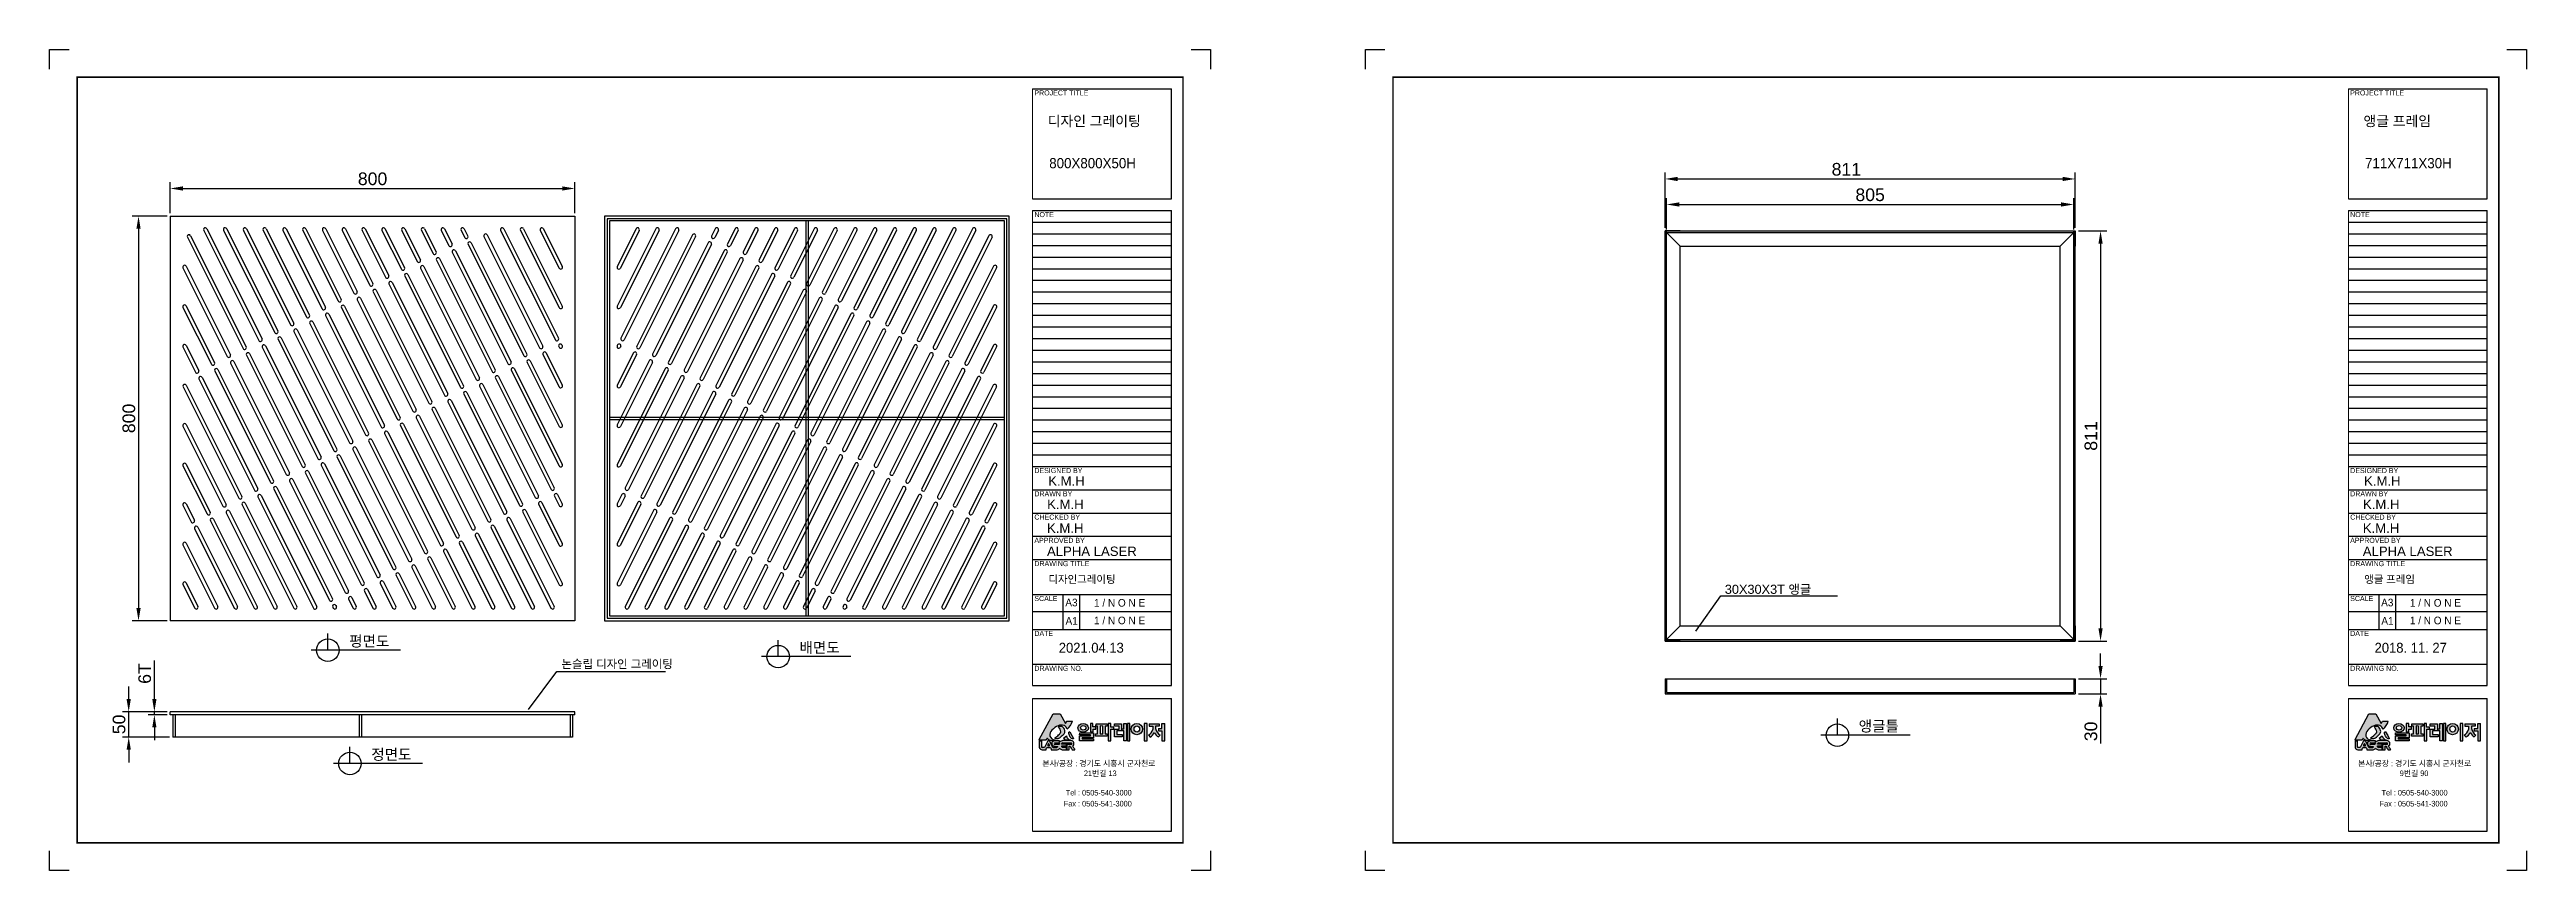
# Model space of a CAD drawing. Header units: millimetres. Extents: x 3004 to 7901, y -2029 to -406.
import ezdxf
from ezdxf.enums import TextEntityAlignment as Align

# ---------------------------------------------------------------- set-up
doc = ezdxf.new("R2010")
doc.units = ezdxf.units.MM
for name, color, linetype in [('LAYOUT', 7, 'Continuous'), ('TEXT', 7, 'Continuous'), ('압연강', 40, 'Continuous')]:
    doc.layers.add(name, color=color, linetype=linetype)
doc.styles.add('H', font='')
doc.styles.get("Standard").update_dxf_attribs({"font": 'arial.ttf'})
doc.styles.get('H').set_extended_font_data('Dotum')
doc.dimstyles.new('ISO-25', dxfattribs={"dimscale": 10, "dimtxt": 2.5, "dimasz": 2.5, "dimexe": 1.25, "dimexo": 0.625, "dimtad": 1, "dimtxsty": 'Standard', "dimcen": 2.5, "dimadec": 0, "dimazin": 0, "dimtfac": 1, "dimtmove": 0, "dimatfit": 3, "dimfxl": 1, "dimarcsym": 0})

msp = doc.modelspace()

# ---------------------------------------------------------------- texts
at = {"style": 'H'}
for s, height, p in [('PROJECT TITLE', 10.06474, (4951.506, -496.857)), ('PROJECT TITLE', 10.06474, (7552.852, -496.857)), ('디자인 그레이팅', 20.1295, (4977.802, -557.643)), ('앵글 프레임', 20.1295, (7579.148, -557.643)), ('800X800X50H', 20.12948, (4980.897, -640.869)), ('711X711X30H', 20.12948, (7582.243, -640.869)), ('NOTE', 10.0647, (4951.506, -737.511)), ('NOTE', 10.0647, (7552.852, -737.511)), ('DESIGNED BY', 10.06474, (4951.506, -1243.623)), ('DESIGNED BY', 10.06474, (7552.852, -1243.623)), ('DRAWN BY', 10.0647, (4951.506, -1289.634)), ('DRAWN BY', 10.0647, (7552.852, -1289.634)), ('CHECKED BY', 10.0647, (4951.506, -1335.644)), ('CHECKED BY', 10.0647, (7552.852, -1335.644)), ('APPROVED BY', 10.06474, (4951.506, -1381.654)), ('DRAWING TITLE', 10.06474, (4951.506, -1427.664)), ('APPROVED BY', 10.06474, (7552.852, -1381.654)), ('DRAWING TITLE', 10.06474, (7552.852, -1427.664)), ('디자인그레이팅', 15.0971, (4979.312, -1461.084)), ('앵글 프레임', 15.0971, (7580.658, -1461.084)), ('SCALE', 10.0647, (4951.506, -1496.68)), ('A3', 15.0971, (5012.733, -1507.151)), ('1 / N O N E', 15.09711, (5069.505, -1507.796)), ('SCALE', 10.0647, (7552.852, -1496.68)), ('A3', 15.0971, (7614.079, -1507.151)), ('1 / N O N E', 15.09711, (7670.852, -1507.796)), ('DATE', 10.0647, (4951.506, -1565.695)), ('A1', 15.0971, (5013.1, -1543.411)), ('1 / N O N E', 15.09711, (5069.505, -1542.613)), ('DATE', 10.0647, (7552.852, -1565.695)), ('A1', 15.0971, (7614.447, -1543.411)), ('1 / N O N E', 15.09711, (7670.852, -1542.613)), ('2021.04.13', 19.6262, (4999.765, -1598.859)), ('2018. 11. 27', 19.62625, (7601.111, -1598.859)), ('DRAWING NO.', 10.06474, (4951.506, -1634.71)), ('DRAWING NO.', 10.06474, (7552.852, -1634.71)), ('본사/공장 : 경기도 시흥시 군자천로', 11.07122, (4967.178, -1823.348)), ('본사/공장 : 경기도 시흥시 군자천로', 11.07122, (7568.525, -1823.348)), ('21번길 13', 11.0712, (5049.404, -1842.81)), ('9번길 90', 11.0712, (7650.751, -1842.81)), ('Fax : 0505-541-3000', 11.07122, (5009.652, -1902.844)), ('Tel : 0505-540-3000', 11.07122, (5013.588, -1881.16)), ('Fax : 0505-541-3000', 11.07122, (7610.999, -1902.844)), ('Tel : 0505-540-3000', 11.07122, (7614.935, -1881.16))]:
    msp.add_text(s, height=height, dxfattribs=at).set_placement(p)
for s, height, p in [('K.M.H', 18.59, (4978.88, -1268.493)), ('K.M.H', 18.59, (7580.227, -1268.493)), ('K.M.H', 18.59, (4976.779, -1314.677)), ('K.M.H', 18.59, (7578.126, -1314.677)), ('K.M.H', 18.59, (4976.429, -1361.911)), ('K.M.H', 18.59, (7577.775, -1361.911)), ('ALPHA LASER', 18.59, (4976.429, -1407.572)), ('ALPHA LASER', 18.59, (7577.775, -1407.572)), ('30X30X3T 앵글', 18, (6316.497, -1482.434))]:
    msp.add_text(s, height=height).set_placement(p)
at = {"color": 4}
msp.add_text('논슬립 디자인 그레이팅', height=16.5, dxfattribs=at).set_placement((4016.729, -1629.422))
at = {"layer": 'TEXT'}
for s, p in [('평면도', (3636.634, -1586.603)), ('배면도', (4526.919, -1599.281)), ('앵글틀', (6620.932, -1754.603)), ('정면도', (3680.308, -1810.536))]:
    msp.add_text(s, height=21.125, dxfattribs=at).set_placement(p, align=Align.CENTER)

# ---------------------------------------------------------------- blocks, each defined once
blk = doc.blocks.new('*D0')
at = {"color": 0, "lineweight": -2, "transparency": 16777216}
for p, q in [((3161, -1690.6), (3161, -1665.6)), ((3236.9, -1715.6), (3148.5, -1715.6)), ((3161, -1765.6), (3161, -1715.6)), ((3241.9, -1765.6), (3148.5, -1765.6)), ((3161, -1790.6), (3161, -1815.6))]:
    blk.add_line(p, q, dxfattribs=at)
at = {"color": 0, "transparency": 16777216}
for points in [[(3156.8, -1690.6), (3165.2, -1690.6), (3161, -1715.6)], [(3156.8, -1790.6), (3165.2, -1790.6), (3161, -1765.6)]]:
    blk.add_solid(points, dxfattribs=at)
at = {"layer": 'Defpoints', "color": 0, "transparency": 16777216}
for p in [(3161, -1715.6), (3243.1, -1715.6), (3248.1, -1765.6)]:
    blk.add_point(p, dxfattribs=at)
at = {"color": 0, "transparency": 16777216, "insert": (3142, -1740.6), "char_height": 25, "attachment_point": 5, "rotation": 90}
blk.add_mtext('50', dxfattribs=at)
blk = doc.blocks.new('*D1')
at = {"color": 0, "lineweight": -2, "transparency": 16777216}
for p, q in [((3211.7, -1690.6), (3211.7, -1614.4)), ((3236.9, -1715.6), (3199.2, -1715.6)), ((3236.9, -1721.6), (3199.2, -1721.6)), ((3211.7, -1721.6), (3211.7, -1715.6)), ((3211.7, -1746.6), (3211.7, -1771.6))]:
    blk.add_line(p, q, dxfattribs=at)
at = {"color": 0, "transparency": 16777216}
for points in [[(3207.6, -1690.6), (3215.9, -1690.6), (3211.7, -1715.6)], [(3207.6, -1746.6), (3215.9, -1746.6), (3211.7, -1721.6)]]:
    blk.add_solid(points, dxfattribs=at)
at = {"layer": 'Defpoints', "color": 0, "transparency": 16777216}
for p in [(3211.7, -1715.6), (3243.1, -1715.6), (3243.1, -1721.6)]:
    blk.add_point(p, dxfattribs=at)
at = {"color": 0, "transparency": 16777216, "insert": (3192.7, -1640), "char_height": 25, "attachment_point": 5, "rotation": 90}
blk.add_mtext('6T', dxfattribs=at)
blk = doc.blocks.new('*D2')
at = {"color": 0, "lineweight": -2, "transparency": 16777216}
for p, q in [((6198.3, -758.7), (6198.3, -649.6)), ((6223.3, -662.1), (6984.3, -662.1)), ((7009.3, -758.7), (7009.3, -649.6))]:
    blk.add_line(p, q, dxfattribs=at)
at = {"color": 0, "transparency": 16777216}
for points in [[(6223.3, -657.9), (6223.3, -666.3), (6198.3, -662.1)], [(6984.3, -657.9), (6984.3, -666.3), (7009.3, -662.1)]]:
    blk.add_solid(points, dxfattribs=at)
at = {"layer": 'Defpoints', "color": 0, "transparency": 16777216}
for p in [(7009.3, -662.1), (6198.3, -764.9), (7009.3, -764.9)]:
    blk.add_point(p, dxfattribs=at)
at = {"color": 0, "transparency": 16777216, "insert": (6556.8, -643.1), "char_height": 25, "attachment_point": 5}
blk.add_mtext('811', dxfattribs=at)
blk = doc.blocks.new('*D3')
at = {"color": 0, "lineweight": -2, "transparency": 16777216}
for p, q in [((7015.6, -764.9), (7071.8, -764.9)), ((7059.3, -789.9), (7059.3, -1550.9)), ((7015.6, -1575.9), (7071.8, -1575.9))]:
    blk.add_line(p, q, dxfattribs=at)
at = {"color": 0, "transparency": 16777216}
for points in [[(7055.2, -789.9), (7063.5, -789.9), (7059.3, -764.9)], [(7055.2, -1550.9), (7063.5, -1550.9), (7059.3, -1575.9)]]:
    blk.add_solid(points, dxfattribs=at)
at = {"layer": 'Defpoints', "color": 0, "transparency": 16777216}
for p in [(7009.3, -764.9), (7009.3, -1575.9), (7059.3, -1575.9)]:
    blk.add_point(p, dxfattribs=at)
at = {"color": 0, "transparency": 16777216, "insert": (7040.3, -1170.4), "char_height": 25, "attachment_point": 5, "rotation": 90}
blk.add_mtext('811', dxfattribs=at)
blk = doc.blocks.new('*D4')
at = {"color": 0, "lineweight": -2, "transparency": 16777216}
for p, q in [((7059.3, -1625.3), (7059.3, -1600.3)), ((7015.6, -1650.3), (7071.8, -1650.3)), ((7059.3, -1650.3), (7059.3, -1680.3)), ((7015.6, -1680.3), (7071.8, -1680.3)), ((7059.3, -1705.3), (7059.3, -1778.5))]:
    blk.add_line(p, q, dxfattribs=at)
at = {"color": 0, "transparency": 16777216}
for points in [[(7055.2, -1625.3), (7063.5, -1625.3), (7059.3, -1650.3)], [(7055.2, -1705.3), (7063.5, -1705.3), (7059.3, -1680.3)]]:
    blk.add_solid(points, dxfattribs=at)
at = {"layer": 'Defpoints', "color": 0, "transparency": 16777216}
for p in [(7009.3, -1650.3), (7009.3, -1680.3), (7059.3, -1680.3)]:
    blk.add_point(p, dxfattribs=at)
at = {"color": 0, "transparency": 16777216, "insert": (7040.3, -1754.4), "char_height": 25, "attachment_point": 5, "rotation": 90}
blk.add_mtext('30', dxfattribs=at)
blk = doc.blocks.new('*D5')
at = {"color": 0, "lineweight": -2, "transparency": 16777216}
for p, q in [((6201.3, -761.7), (6201.3, -700)), ((6226.3, -712.5), (6981.3, -712.5)), ((7006.3, -761.7), (7006.3, -700))]:
    blk.add_line(p, q, dxfattribs=at)
at = {"color": 0, "transparency": 16777216}
for points in [[(6226.3, -708.3), (6226.3, -716.7), (6201.3, -712.5)], [(6981.3, -708.3), (6981.3, -716.7), (7006.3, -712.5)]]:
    blk.add_solid(points, dxfattribs=at)
at = {"layer": 'Defpoints', "color": 0, "transparency": 16777216}
for p in [(7006.3, -712.5), (6201.3, -767.9), (7006.3, -767.9)]:
    blk.add_point(p, dxfattribs=at)
at = {"color": 0, "transparency": 16777216, "insert": (6603.8, -693.5), "char_height": 25, "attachment_point": 5}
blk.add_mtext('805', dxfattribs=at)
blk = doc.blocks.new('*D6')
at = {"color": 0, "lineweight": -2, "transparency": 16777216}
for p, q in [((3243.1, -729.4), (3243.1, -668.4)), ((3268.1, -680.9), (4018.1, -680.9)), ((4043.1, -729.4), (4043.1, -668.4))]:
    blk.add_line(p, q, dxfattribs=at)
at = {"color": 0, "transparency": 16777216}
for points in [[(3268.1, -676.7), (3268.1, -685.1), (3243.1, -680.9)], [(4018.1, -676.7), (4018.1, -685.1), (4043.1, -680.9)]]:
    blk.add_solid(points, dxfattribs=at)
at = {"layer": 'Defpoints', "color": 0, "transparency": 16777216}
for p in [(4043.1, -680.9), (3243.1, -735.6), (4043.1, -735.6)]:
    blk.add_point(p, dxfattribs=at)
at = {"color": 0, "transparency": 16777216, "insert": (3643.1, -661.9), "char_height": 25, "attachment_point": 5}
blk.add_mtext('800', dxfattribs=at)
blk = doc.blocks.new('*D7')
at = {"color": 0, "lineweight": -2, "transparency": 16777216}
for p, q in [((3236.9, -735.6), (3167.9, -735.6)), ((3180.4, -760.6), (3180.4, -1510.6)), ((3236.9, -1535.6), (3167.9, -1535.6))]:
    blk.add_line(p, q, dxfattribs=at)
at = {"color": 0, "transparency": 16777216}
for points in [[(3176.2, -760.6), (3184.6, -760.6), (3180.4, -735.6)], [(3176.2, -1510.6), (3184.6, -1510.6), (3180.4, -1535.6)]]:
    blk.add_solid(points, dxfattribs=at)
at = {"layer": 'Defpoints', "color": 0, "transparency": 16777216}
for p in [(3243.1, -735.6), (3180.4, -1535.6), (3243.1, -1535.6)]:
    blk.add_point(p, dxfattribs=at)
at = {"color": 0, "transparency": 16777216, "insert": (3161.4, -1135.6), "char_height": 25, "attachment_point": 5, "rotation": 90}
blk.add_mtext('800', dxfattribs=at)

# ---------------------------------------------------------------- dimensions: what is measured, and where the dimension line sits
dim = msp.add_linear_dim(base=(7009.327, -662.092), p1=(6198.327, -764.915), p2=(7009.327, -764.915), dimstyle='ISO-25')
dim.commit()
dim.dimension.update_dxf_attribs({"geometry": '*D2', "text_midpoint": (6556.827, -662.092), "dimtype": 128})
for base, p1, p2, picture, middle in [((4043.133, -680.905), (3243.133, -735.612), (4043.133, -735.612), '*D6', (3643.133, -661.89)), ((7006.327, -712.493), (6201.327, -767.915), (7006.327, -767.915), '*D5', (6603.827, -693.479))]:
    dim = msp.add_linear_dim(base=base, p1=p1, p2=p2, dimstyle='ISO-25')
    dim.commit()
    dim.dimension.update_dxf_attribs({"geometry": picture, "text_midpoint": middle})
dim = msp.add_linear_dim(base=(3180.409, -1535.612), p1=(3243.133, -735.612), p2=(3243.133, -1535.612), angle=90, dimstyle='ISO-25')
dim.commit()
dim.dimension.update_dxf_attribs({"geometry": '*D7', "text_midpoint": (3180.409, -1135.612), "dimtype": 128})
for base, p1, p2, picture, middle in [((7059.329, -1575.915), (7009.327, -764.915), (7009.327, -1575.915), '*D3', (7040.315, -1170.415)), ((7059.329, -1680.326), (7009.327, -1650.326), (7009.327, -1680.326), '*D4', (7040.306, -1754.431)), ((3160.987, -1715.616), (3248.133, -1765.616), (3243.133, -1715.616), '*D0', (3141.973, -1740.616))]:
    dim = msp.add_linear_dim(base=base, p1=p1, p2=p2, angle=90, dimstyle='ISO-25')
    dim.commit()
    dim.dimension.update_dxf_attribs({"geometry": picture, "text_midpoint": middle})
dim = msp.add_linear_dim(base=(3211.721, -1715.616), p1=(3243.133, -1721.616), p2=(3243.133, -1715.616), angle=90, text='<>T', dimstyle='ISO-25')
dim.commit()
dim.dimension.update_dxf_attribs({"geometry": '*D1', "text_midpoint": (3192.707, -1639.994)})

# ---------------------------------------------------------------- hatches: boundary and pattern name
h = msp.add_hatch(color=256)
h.dxf.hatch_style = 1
h.set_gradient(color1=(255, 0, 0), color2=(255, 159, 127), tint=1)
h.paths.add_polyline_path([(4961.116, -1770.699), (4961.06, -1771.802), (4974.379, -1771.802, 0.21428371), (4976.303, -1768.746, -0.65582827), (4977.219, -1768.492, 0.18566975), (4985.133, -1772.088, 0.14885116), (4991.969, -1772.107, 0.40417411), (4992.167, -1771.359, -0.31673285), (4982.329, -1763.609, -0.22153353), (4986.313, -1751.8, -0.10506606), (4998.611, -1743.231, -0.18522871), (5010.088, -1742.853, -0.19606385), (5016.583, -1750.036, 0.14159657), (5026.631, -1734.222), (5015.198, -1734.104), (5014.962, -1735.64), (5014.095, -1737.058), (5012.754, -1738.83), (5002.388, -1719.602), (4988.5, -1719.487)])
h.paths.add_polyline_path([(4999.4, -1761.3, -0.08302958), (4991.741, -1767.334, 0.23003429), (4992.527, -1768.467, 0.02120436), (4998.221, -1768.405, 0.13784813), (5004.717, -1764.505, 0.05763819), (5011.681, -1756.869, 0.06043638), (5011.606, -1752.449, 0.2375005), (5005.903, -1744.693), (4999.238, -1744.693), (4999.238, -1745.672, -0.12118266), (5004.103, -1755.568, -0.13516742)], flags=17)
h.paths.add_polyline_path([(5015.909, -1766.376), (5014.797, -1763.363), (5009.057, -1768.008, 0.04437814), (5014.122, -1772.065), (5022.829, -1771.714), (5022.829, -1771.363), (5019.764, -1770.376)], flags=17)
h.paths.add_polyline_path([(5021.396, -1764.174), (5022.294, -1765.658), (5025.141, -1768.564), (5026.846, -1769.24), (5028.787, -1769.24), (5028.766, -1768.511), (5025.672, -1762.721), (5021.44, -1754.9), (5019.585, -1755.903), (5019.585, -1758.601), (5020.901, -1762.21)])
h.paths.add_polyline_path([(4967.053, -1786.354, -0.41915539), (4965.297, -1784.747), (4965.297, -1772.902), (4961.037, -1772.902), (4961.037, -1786.558, 0.25445661), (4966.708, -1790.779), (4974.943, -1790.779), (4974.943, -1788.652), (4976.168, -1786.422), (4983.054, -1786.422), (4984.635, -1788.589), (4984.635, -1790.779), (4996.781, -1790.779, 0.1904791), (5001.742, -1787.831, 0.14773497), (5006.642, -1790.565), (5014.915, -1790.565), (5014.915, -1786.36), (5007.312, -1786.36, -0.05244857), (5005.448, -1785.038), (5005.448, -1783.069), (5014.788, -1783.069), (5014.788, -1779.876), (5005.417, -1779.876), (5005.417, -1778.456, -0.04476099), (5007.868, -1776.999), (5024.254, -1776.999, -0.64883607), (5024.602, -1780.178), (5015.694, -1780.178), (5015.694, -1790.689), (5020.467, -1790.689), (5020.467, -1783.869), (5022.1, -1783.869, 0.01692036), (5026.355, -1790.652), (5031.448, -1790.652), (5031.448, -1789.287, -0.02431798), (5027.364, -1783.981, 0.06490835), (5029.709, -1780.887), (5029.709, -1776.144, 0.2290019), (5024.43, -1772.712), (5007.903, -1772.712, 0.12700309), (5001.462, -1775.659), (5001.462, -1773.003), (4991.139, -1773.003, 0.22688985), (4985.996, -1776.655), (4985.996, -1780.557, 0.19348323), (4991.611, -1784.057), (4996.63, -1784.057, 0.03004557), (4997.596, -1785.092, 0.13671569), (4995.906, -1786.654), (4988.719, -1786.654), (4981.631, -1773.259), (4977.826, -1773.259), (4971.363, -1786.354)])
h.paths.add_polyline_path([(4977.99, -1782.757), (4977.99, -1781.399), (4979.583, -1778.24), (4981.518, -1781.565), (4981.518, -1782.757)], flags=16)
h.paths.add_polyline_path([(4992.059, -1776.994), (5000.695, -1776.97), (5000.322, -1780.501), (4992.376, -1780.501, -0.92495809)], flags=16)
edge = h.paths.add_edge_path()
edge.add_ellipse((5048.011, -1747.454), major_axis=(-10.333, -0.14), ratio=0.85059813, start_angle=0, end_angle=360)
edge = h.paths.add_edge_path(flags=16)
edge.add_ellipse((5048.151, -1747.275), major_axis=(-5.246, 0), ratio=0.84336764, start_angle=0, end_angle=360)
h.paths.add_polyline_path([(5068.185, -1757.053), (5041.046, -1757.053), (5040.876, -1761.239), (5062.441, -1761.239), (5062.441, -1763.409), (5040.951, -1763.409), (5040.951, -1773.159), (5068.107, -1773.159), (5068.107, -1769.319), (5046.17, -1769.319), (5046.17, -1767.241), (5068.185, -1767.241)])
h.paths.add_polyline_path([(5062.358, -1755.469), (5067.706, -1755.469), (5067.706, -1749.688), (5072.894, -1749.688), (5072.894, -1745.701), (5067.307, -1745.701), (5067.307, -1738.644), (5062.358, -1738.723)])
h.paths.add_polyline_path([(5076.614, -1743.961), (5076.614, -1759.414), (5072.66, -1759.414), (5072.66, -1763.962), (5095.584, -1763.962), (5095.584, -1759.454), (5091.47, -1759.454), (5091.47, -1743.954), (5095.424, -1743.954), (5095.424, -1739.406), (5073.459, -1739.406), (5073.219, -1743.961)])
h.paths.add_polyline_path([(5081.726, -1743.682), (5086.598, -1743.802), (5086.598, -1759.443), (5081.726, -1759.443)], flags=16)
h.paths.add_polyline_path([(5102.382, -1746.094), (5102.382, -1739.009), (5097.462, -1738.754), (5097.462, -1772.966), (5102.765, -1772.966), (5102.765, -1749.86), (5108.578, -1749.86), (5108.578, -1746.094)])
h.paths.add_polyline_path([(5114.493, -1753.511), (5123.882, -1753.511), (5123.882, -1739.379), (5109.618, -1739.379), (5109.658, -1743.938), (5118.847, -1743.938), (5118.847, -1749.938), (5109.857, -1749.938), (5109.857, -1765.466), (5125.24, -1765.466), (5125.24, -1760.716), (5114.493, -1760.716)])
h.paths.add_polyline_path([(5128.445, -1773.014), (5133.679, -1773.014), (5133.679, -1738.81), (5128.483, -1738.81), (5128.483, -1749.12), (5124.647, -1749.12), (5124.584, -1753.085), (5128.445, -1753.085)])
h.paths.add_polyline_path([(5135.655, -1773.053), (5140.387, -1773.053), (5140.387, -1739.064), (5135.655, -1739.064)])
edge = h.paths.add_edge_path()
edge.add_ellipse((5154.009, -1749.887), major_axis=(-11.318, 0), ratio=0.97440093, start_angle=0, end_angle=360)
edge = h.paths.add_edge_path(flags=16)
edge.add_ellipse((5154.049, -1749.887), major_axis=(0, -6.194), ratio=0.89757008, start_angle=0, end_angle=360)
h.paths.add_polyline_path([(5168.731, -1773.182), (5174.425, -1773.182), (5174.425, -1738.856), (5168.731, -1738.907)])
h.paths.add_polyline_path([(5188.997, -1756.775, 0.12138521), (5196.75, -1765.421), (5199.984, -1761.639, -0.19692761), (5191.242, -1748.847), (5191.242, -1743.975), (5198.52, -1743.975), (5198.52, -1739.355), (5178.382, -1739.355), (5178.382, -1743.875), (5185.716, -1743.875), (5185.716, -1750.771, -0.18109708), (5176.821, -1762.039), (5180.493, -1765.771, 0.10922561)])
h.paths.add_polyline_path([(5209.115, -1738.798), (5203.705, -1738.798), (5203.705, -1748.511), (5196.569, -1748.511), (5196.569, -1752.985), (5203.599, -1752.985), (5203.599, -1772.885), (5209.115, -1772.885)])
h = msp.add_hatch(color=256)
h.dxf.hatch_style = 1
h.set_gradient(color1=(255, 0, 0), color2=(255, 159, 127), tint=1)
h.paths.add_polyline_path([(7562.463, -1770.699), (7562.406, -1771.802), (7575.726, -1771.802, 0.21428371), (7577.65, -1768.746, -0.65582827), (7578.566, -1768.492, 0.18566975), (7586.479, -1772.088, 0.14885116), (7593.316, -1772.107, 0.40417411), (7593.513, -1771.359, -0.31673285), (7583.675, -1763.609, -0.22153353), (7587.659, -1751.8, -0.10506606), (7599.957, -1743.231, -0.18522871), (7611.434, -1742.853, -0.19606385), (7617.93, -1750.036, 0.14159657), (7627.978, -1734.222), (7616.545, -1734.104), (7616.308, -1735.64), (7615.441, -1737.058), (7614.101, -1738.83), (7603.735, -1719.602), (7589.847, -1719.487)])
h.paths.add_polyline_path([(7600.746, -1761.3, -0.08302958), (7593.088, -1767.334, 0.23003429), (7593.874, -1768.467, 0.02120436), (7599.568, -1768.405, 0.13784813), (7606.064, -1764.505, 0.05763819), (7613.028, -1756.869, 0.06043638), (7612.952, -1752.449, 0.2375005), (7607.25, -1744.693), (7600.585, -1744.693), (7600.585, -1745.672, -0.12118266), (7605.449, -1755.568, -0.13516742)], flags=17)
h.paths.add_polyline_path([(7617.255, -1766.376), (7616.143, -1763.363), (7610.404, -1768.008, 0.04437814), (7615.469, -1772.065), (7624.175, -1771.714), (7624.175, -1771.363), (7621.111, -1770.376)], flags=17)
h.paths.add_polyline_path([(7622.743, -1764.174), (7623.64, -1765.658), (7626.488, -1768.564), (7628.192, -1769.24), (7630.133, -1769.24), (7630.113, -1768.511), (7627.019, -1762.721), (7622.786, -1754.9), (7620.932, -1755.903), (7620.932, -1758.601), (7622.248, -1762.21)])
h.paths.add_polyline_path([(7568.4, -1786.354, -0.41915539), (7566.643, -1784.747), (7566.643, -1772.902), (7562.384, -1772.902), (7562.384, -1786.558, 0.25445661), (7568.054, -1790.779), (7576.29, -1790.779), (7576.29, -1788.652), (7577.514, -1786.422), (7584.401, -1786.422), (7585.982, -1788.589), (7585.982, -1790.779), (7598.127, -1790.779, 0.1904791), (7603.089, -1787.831, 0.14773497), (7607.988, -1790.565), (7616.261, -1790.565), (7616.261, -1786.36), (7608.659, -1786.36, -0.05244857), (7606.794, -1785.038), (7606.794, -1783.069), (7616.135, -1783.069), (7616.135, -1779.876), (7606.763, -1779.876), (7606.763, -1778.456, -0.04476099), (7609.215, -1776.999), (7625.601, -1776.999, -0.64883607), (7625.948, -1780.178), (7617.041, -1780.178), (7617.041, -1790.689), (7621.814, -1790.689), (7621.814, -1783.869), (7623.446, -1783.869, 0.01692036), (7627.702, -1790.652), (7632.795, -1790.652), (7632.795, -1789.287, -0.02431798), (7628.711, -1783.981, 0.06490835), (7631.056, -1780.887), (7631.056, -1776.144, 0.2290019), (7625.777, -1772.712), (7609.249, -1772.712, 0.12700309), (7602.809, -1775.659), (7602.809, -1773.003), (7592.486, -1773.003, 0.22688985), (7587.342, -1776.655), (7587.342, -1780.557, 0.19348323), (7592.958, -1784.057), (7597.977, -1784.057, 0.03004557), (7598.943, -1785.092, 0.13671569), (7597.253, -1786.654), (7590.065, -1786.654), (7582.977, -1773.259), (7579.173, -1773.259), (7572.71, -1786.354)])
h.paths.add_polyline_path([(7579.336, -1782.757), (7579.336, -1781.399), (7580.93, -1778.24), (7582.865, -1781.565), (7582.865, -1782.757)], flags=16)
h.paths.add_polyline_path([(7593.405, -1776.994), (7602.042, -1776.97), (7601.669, -1780.501), (7593.723, -1780.501, -0.92495809)], flags=16)
edge = h.paths.add_edge_path()
edge.add_ellipse((7649.358, -1747.454), major_axis=(-10.333, -0.14), ratio=0.85059813, start_angle=0, end_angle=360)
edge = h.paths.add_edge_path(flags=16)
edge.add_ellipse((7649.497, -1747.275), major_axis=(-5.246, 0), ratio=0.84336764, start_angle=0, end_angle=360)
h.paths.add_polyline_path([(7669.532, -1757.053), (7642.393, -1757.053), (7642.223, -1761.239), (7663.788, -1761.239), (7663.788, -1763.409), (7642.298, -1763.409), (7642.298, -1773.159), (7669.453, -1773.159), (7669.453, -1769.319), (7647.517, -1769.319), (7647.517, -1767.241), (7669.532, -1767.241)])
h.paths.add_polyline_path([(7663.705, -1755.469), (7669.052, -1755.469), (7669.052, -1749.688), (7674.24, -1749.688), (7674.24, -1745.701), (7668.653, -1745.701), (7668.653, -1738.644), (7663.705, -1738.723)])
h.paths.add_polyline_path([(7677.961, -1743.961), (7677.961, -1759.414), (7674.007, -1759.414), (7674.007, -1763.962), (7696.93, -1763.962), (7696.93, -1759.454), (7692.817, -1759.454), (7692.817, -1743.954), (7696.77, -1743.954), (7696.77, -1739.406), (7674.805, -1739.406), (7674.566, -1743.961)])
h.paths.add_polyline_path([(7683.072, -1743.682), (7687.945, -1743.802), (7687.945, -1759.443), (7683.072, -1759.443)], flags=16)
h.paths.add_polyline_path([(7703.728, -1746.094), (7703.728, -1739.009), (7698.809, -1738.754), (7698.809, -1772.966), (7704.111, -1772.966), (7704.111, -1749.86), (7709.925, -1749.86), (7709.925, -1746.094)])
h.paths.add_polyline_path([(7715.839, -1753.511), (7725.229, -1753.511), (7725.229, -1739.379), (7710.965, -1739.379), (7711.004, -1743.938), (7720.194, -1743.938), (7720.194, -1749.938), (7711.204, -1749.938), (7711.204, -1765.466), (7726.587, -1765.466), (7726.587, -1760.716), (7715.839, -1760.716)])
h.paths.add_polyline_path([(7729.791, -1773.014), (7735.025, -1773.014), (7735.025, -1738.81), (7729.83, -1738.81), (7729.83, -1749.12), (7725.993, -1749.12), (7725.931, -1753.085), (7729.791, -1753.085)])
h.paths.add_polyline_path([(7737.001, -1773.053), (7741.734, -1773.053), (7741.734, -1739.064), (7737.001, -1739.064)])
edge = h.paths.add_edge_path()
edge.add_ellipse((7755.356, -1749.887), major_axis=(-11.318, 0), ratio=0.97440093, start_angle=0, end_angle=360)
edge = h.paths.add_edge_path(flags=16)
edge.add_ellipse((7755.396, -1749.887), major_axis=(0, -6.194), ratio=0.89757008, start_angle=0, end_angle=360)
h.paths.add_polyline_path([(7770.077, -1773.182), (7775.772, -1773.182), (7775.772, -1738.856), (7770.077, -1738.907)])
h.paths.add_polyline_path([(7790.343, -1756.775, 0.12138521), (7798.097, -1765.421), (7801.331, -1761.639, -0.19692761), (7792.589, -1748.847), (7792.589, -1743.975), (7799.866, -1743.975), (7799.866, -1739.355), (7779.729, -1739.355), (7779.729, -1743.875), (7787.062, -1743.875), (7787.062, -1750.771, -0.18109708), (7778.168, -1762.039), (7781.84, -1765.771, 0.10922561)])
h.paths.add_polyline_path([(7810.462, -1738.798), (7805.052, -1738.798), (7805.052, -1748.511), (7797.916, -1748.511), (7797.916, -1752.985), (7804.946, -1752.985), (7804.946, -1772.885), (7810.462, -1772.885)])

# ---------------------------------------------------------------- linework, layer by layer
for p, q in [((3004.485, -406.164), (3043.134, -406.164)), ((3004.485, -444.813), (3004.485, -406.164)), ((5261.329, -406.164), (5299.978, -406.164)), ((5299.978, -406.164), (5299.978, -444.813)), ((5605.832, -406.164), (5644.48, -406.164)), ((5605.832, -444.813), (5605.832, -406.164)), ((7862.676, -406.164), (7901.325, -406.164)), ((7901.325, -406.164), (7901.325, -444.813)), ((4947.841, -483.824), (5222.318, -483.824)), ((5222.318, -701.472), (5222.318, -483.824)), ((7549.188, -483.824), (7823.665, -483.824)), ((7823.665, -701.472), (7823.665, -483.824)), ((4947.841, -701.472), (5222.318, -701.472)), ((4947.841, -724.477), (5222.318, -724.477)), ((5222.318, -1663.837), (5222.318, -724.477)), ((7549.188, -701.472), (7823.665, -701.472)), ((7549.188, -724.477), (7823.665, -724.477)), ((7823.665, -1663.837), (7823.665, -724.477)), ((3243.133, -735.612), (4043.133, -735.612)), ((3243.133, -735.612), (3243.133, -1535.612)), ((4043.133, -735.612), (4043.133, -1535.612)), ((4499.509, -745.112), (4499.509, -1526.112)), ((4504.009, -745.112), (4504.009, -1526.112)), ((4947.841, -747.482), (5222.318, -747.482)), ((4947.841, -770.487), (5222.318, -770.487)), ((6198.327, -764.915), (6198.327, -794.915)), ((6198.327, -764.915), (7009.327, -764.915)), ((6198.327, -1575.915), (6198.327, -764.915)), ((6228.327, -764.915), (6198.327, -764.915)), ((6198.327, -767.915), (7009.327, -767.915)), ((6201.327, -1575.915), (6201.327, -764.915)), ((6228.327, -794.915), (6201.327, -767.915)), ((6979.327, -764.915), (7009.327, -764.915)), ((6979.327, -794.915), (7006.327, -767.915)), ((7006.327, -1575.915), (7006.327, -764.915)), ((7009.327, -794.915), (7009.327, -764.915)), ((7009.327, -764.915), (7009.327, -794.915)), ((7009.327, -1575.915), (7009.327, -764.915)), ((7549.188, -747.482), (7823.665, -747.482)), ((7549.188, -770.487), (7823.665, -770.487)), ((4947.841, -793.493), (5222.318, -793.493)), ((4947.841, -816.498), (5222.318, -816.498)), ((6228.327, -794.915), (6979.327, -794.915)), ((6228.327, -1545.915), (6228.327, -794.915)), ((6979.327, -1545.915), (6979.327, -794.915)), ((7549.188, -793.493), (7823.665, -793.493)), ((7549.188, -816.498), (7823.665, -816.498)), ((4947.841, -839.503), (5222.318, -839.503)), ((4947.841, -862.508), (5222.318, -862.508)), ((7549.188, -839.503), (7823.665, -839.503)), ((7549.188, -862.508), (7823.665, -862.508)), ((4947.841, -885.513), (5222.318, -885.513)), ((4947.841, -908.518), (5222.318, -908.518)), ((7549.188, -885.513), (7823.665, -885.513)), ((7549.188, -908.518), (7823.665, -908.518)), ((4947.841, -931.523), (5222.318, -931.523)), ((4947.841, -954.528), (5222.318, -954.528)), ((4947.841, -977.534), (5222.318, -977.534)), ((7549.188, -931.523), (7823.665, -931.523)), ((7549.188, -954.528), (7823.665, -954.528)), ((7549.188, -977.534), (7823.665, -977.534)), ((4947.841, -1000.539), (5222.318, -1000.539)), ((4947.841, -1023.544), (5222.318, -1023.544)), ((7549.188, -1000.539), (7823.665, -1000.539)), ((7549.188, -1023.544), (7823.665, -1023.544)), ((4947.841, -1046.549), (5222.318, -1046.549)), ((4947.841, -1069.554), (5222.318, -1069.554)), ((7549.188, -1046.549), (7823.665, -1046.549)), ((7549.188, -1069.554), (7823.665, -1069.554)), ((4947.841, -1092.559), (5222.318, -1092.559)), ((4947.841, -1115.564), (5222.318, -1115.564)), ((7549.188, -1092.559), (7823.665, -1092.559)), ((7549.188, -1115.564), (7823.665, -1115.564)), ((4111.259, -1133.362), (4892.259, -1133.362)), ((4111.259, -1137.862), (4892.259, -1137.862)), ((4947.841, -1138.569), (5222.318, -1138.569)), ((4947.841, -1161.575), (5222.318, -1161.575)), ((7549.188, -1138.569), (7823.665, -1138.569)), ((7549.188, -1161.575), (7823.665, -1161.575)), ((4947.841, -1184.58), (5222.318, -1184.58)), ((4947.841, -1207.585), (5222.318, -1207.585)), ((7549.188, -1184.58), (7823.665, -1184.58)), ((7549.188, -1207.585), (7823.665, -1207.585)), ((4947.841, -1230.59), (5222.318, -1230.59)), ((7549.188, -1230.59), (7823.665, -1230.59)), ((4947.841, -1276.6), (5222.318, -1276.6)), ((7549.188, -1276.6), (7823.665, -1276.6)), ((4947.841, -1322.61), (5222.318, -1322.61)), ((4947.841, -1368.621), (5222.318, -1368.621)), ((7549.188, -1322.61), (7823.665, -1322.61)), ((7549.188, -1368.621), (7823.665, -1368.621)), ((4947.841, -1414.631), (5222.318, -1414.631)), ((7549.188, -1414.631), (7823.665, -1414.631)), ((4947.841, -1483.646), (5222.318, -1483.646)), ((5008.005, -1483.646), (5008.005, -1552.662)), ((5040.996, -1483.646), (5040.996, -1552.662)), ((6259.423, -1556.065), (6308.556, -1486.143)), ((6308.556, -1486.143), (6539.044, -1486.143)), ((7549.188, -1483.646), (7823.665, -1483.646)), ((7609.352, -1483.646), (7609.352, -1552.662)), ((7642.343, -1483.646), (7642.343, -1552.662)), ((4043.133, -1535.612), (3243.133, -1535.612)), ((3554.717, -1593.891), (3554.717, -1561.12)), ((5222.318, -1518.154), (4947.841, -1518.154)), ((4947.841, -1552.662), (5222.318, -1552.662)), ((6198.327, -1575.915), (6198.327, -1545.915)), ((6228.327, -1545.915), (6201.327, -1572.915)), ((6228.327, -1545.915), (6979.327, -1545.915)), ((6979.327, -1545.915), (7006.327, -1572.915)), ((7009.327, -1545.915), (7009.327, -1575.915)), ((7009.327, -1575.915), (7009.327, -1545.915)), ((7823.665, -1518.154), (7549.188, -1518.154)), ((7549.188, -1552.662), (7823.665, -1552.662)), ((3698.359, -1593.891), (3521.946, -1593.891)), ((4588.645, -1606.569), (4412.231, -1606.569)), ((4445.002, -1606.569), (4445.002, -1573.798)), ((6198.327, -1572.915), (7009.327, -1572.915)), ((6198.327, -1575.915), (6228.327, -1575.915)), ((6198.327, -1575.915), (7009.327, -1575.915)), ((6228.327, -1575.915), (6198.327, -1575.915)), ((7009.327, -1575.915), (6979.327, -1575.915)), ((6979.327, -1575.915), (7009.327, -1575.915)), ((4947.841, -1621.677), (5222.318, -1621.677)), ((4947.841, -1663.837), (5222.318, -1663.837)), ((6198.327, -1650.326), (7009.327, -1650.326)), ((6198.327, -1650.326), (6198.327, -1680.326)), ((6201.327, -1650.326), (6201.327, -1677.326)), ((7006.327, -1650.326), (7006.327, -1677.326)), ((7009.327, -1650.326), (7009.327, -1680.326)), ((7549.188, -1621.677), (7823.665, -1621.677)), ((7549.188, -1663.837), (7823.665, -1663.837)), ((4947.841, -1689.529), (5222.318, -1689.529)), ((5222.318, -1951.746), (5222.318, -1689.529)), ((6198.327, -1680.326), (7009.327, -1680.326)), ((6201.327, -1677.326), (7006.327, -1677.326)), ((7549.188, -1689.529), (7823.665, -1689.529)), ((7823.665, -1951.746), (7823.665, -1689.529)), ((4043.133, -1715.616), (3243.133, -1715.616)), ((3243.133, -1721.616), (3243.133, -1715.616)), ((4043.133, -1721.616), (3243.133, -1721.616)), ((3248.133, -1721.616), (3248.133, -1765.616)), ((3252.633, -1721.616), (3252.633, -1765.616)), ((3617.103, -1765.616), (3617.103, -1721.616)), ((3621.603, -1765.616), (3621.603, -1721.616)), ((4033.633, -1721.616), (4033.633, -1765.616)), ((4038.133, -1721.616), (4038.133, -1765.616)), ((4043.133, -1721.616), (4043.133, -1715.616)), ((4961.116, -1770.699), (4988.5, -1719.487)), ((4988.5, -1719.487), (5002.388, -1719.602)), ((5005.903, -1744.693), (4999.238, -1744.693)), ((4999.238, -1744.693), (4999.238, -1745.672)), ((5002.388, -1719.602), (5012.754, -1738.83)), ((5012.754, -1738.83), (5014.095, -1737.058)), ((5014.095, -1737.058), (5014.962, -1735.64)), ((5014.962, -1735.64), (5015.198, -1734.104)), ((5015.198, -1734.104), (5026.631, -1734.222)), ((5019.585, -1755.903), (5021.44, -1754.9)), ((5019.585, -1758.601), (5019.585, -1755.903)), ((5020.901, -1762.21), (5019.585, -1758.601)), ((5021.396, -1764.174), (5020.901, -1762.21)), ((5021.469, -1754.954), (5025.672, -1762.721)), ((5025.672, -1762.721), (5028.766, -1768.511)), ((5040.876, -1761.239), (5041.046, -1757.053)), ((5062.441, -1761.239), (5040.876, -1761.239)), ((5041.046, -1757.053), (5068.185, -1757.053)), ((5067.307, -1738.644), (5062.358, -1738.723)), ((5062.358, -1738.723), (5062.358, -1755.469)), ((5062.358, -1755.469), (5067.706, -1755.469)), ((5062.441, -1763.409), (5062.441, -1761.239)), ((5067.307, -1745.701), (5067.307, -1738.644)), ((5072.894, -1745.701), (5067.307, -1745.701)), ((5067.706, -1755.469), (5067.706, -1749.688)), ((5067.706, -1749.688), (5072.894, -1749.688)), ((5068.185, -1757.053), (5068.185, -1767.241)), ((5072.66, -1763.962), (5072.66, -1759.414)), ((5072.66, -1759.414), (5076.614, -1759.414)), ((5072.894, -1749.688), (5072.894, -1745.701)), ((5073.219, -1743.961), (5073.459, -1739.406)), ((5076.614, -1743.961), (5073.219, -1743.961)), ((5073.459, -1739.406), (5095.424, -1739.406)), ((5076.614, -1759.414), (5076.614, -1743.961)), ((5081.726, -1743.682), (5081.726, -1759.443)), ((5086.598, -1743.802), (5081.726, -1743.682)), ((5081.726, -1759.443), (5086.598, -1759.443)), ((5086.598, -1759.443), (5086.598, -1743.802)), ((5095.424, -1743.954), (5091.47, -1743.954)), ((5091.47, -1743.954), (5091.47, -1759.454)), ((5091.47, -1759.454), (5095.584, -1759.454)), ((5095.424, -1739.406), (5095.424, -1743.954)), ((5095.584, -1759.454), (5095.584, -1763.962)), ((5097.462, -1738.754), (5097.462, -1772.966)), ((5102.382, -1739.009), (5097.462, -1738.754)), ((5102.382, -1746.094), (5102.382, -1739.009)), ((5108.578, -1746.094), (5102.382, -1746.094)), ((5102.765, -1772.966), (5102.765, -1749.86)), ((5102.765, -1749.86), (5108.578, -1749.86)), ((5108.578, -1749.86), (5108.578, -1746.094)), ((5109.618, -1739.379), (5123.882, -1739.379)), ((5109.658, -1743.938), (5109.618, -1739.379)), ((5118.847, -1743.938), (5109.658, -1743.938)), ((5109.857, -1765.466), (5109.857, -1749.938)), ((5109.857, -1749.938), (5118.847, -1749.938)), ((5123.882, -1753.511), (5114.493, -1753.511)), ((5114.493, -1753.511), (5114.493, -1760.716)), ((5114.493, -1760.716), (5125.24, -1760.716)), ((5118.847, -1749.938), (5118.847, -1743.938)), ((5123.882, -1739.379), (5123.882, -1753.511)), ((5124.584, -1753.085), (5124.647, -1749.12)), ((5128.445, -1753.085), (5124.584, -1753.085)), ((5124.647, -1749.12), (5128.483, -1749.12)), ((5125.24, -1760.716), (5125.24, -1765.466)), ((5128.445, -1773.014), (5128.445, -1753.085)), ((5128.483, -1749.12), (5128.483, -1738.81)), ((5128.483, -1738.81), (5133.679, -1738.81)), ((5133.679, -1738.81), (5133.679, -1773.014)), ((5135.655, -1739.064), (5135.655, -1773.053)), ((5140.387, -1739.064), (5135.655, -1739.064)), ((5140.387, -1773.053), (5140.387, -1739.064)), ((5174.425, -1738.856), (5168.731, -1738.907)), ((5168.731, -1738.907), (5168.731, -1773.182)), ((5174.425, -1773.182), (5174.425, -1738.856)), ((5176.821, -1762.039), (5180.493, -1765.771)), ((5178.382, -1739.355), (5198.52, -1739.355)), ((5178.382, -1739.355), (5178.382, -1743.875)), ((5178.382, -1743.875), (5185.716, -1743.875)), ((5185.716, -1743.875), (5185.716, -1750.771)), ((5198.52, -1743.975), (5191.242, -1743.975)), ((5191.242, -1743.975), (5191.242, -1748.847)), ((5196.569, -1748.511), (5196.569, -1752.985)), ((5196.569, -1748.511), (5203.705, -1748.511)), ((5196.569, -1752.985), (5203.599, -1752.985)), ((5199.984, -1761.639), (5196.75, -1765.421)), ((5198.52, -1739.355), (5198.52, -1743.975)), ((5203.599, -1752.985), (5203.599, -1772.885)), ((5203.705, -1748.511), (5203.705, -1738.798)), ((5203.705, -1738.798), (5209.115, -1738.798)), ((5209.115, -1772.885), (5209.115, -1738.798)), ((6682.657, -1761.892), (6506.244, -1761.892)), ((6539.015, -1761.892), (6539.015, -1729.12)), ((7562.463, -1770.699), (7589.847, -1719.487)), ((7589.847, -1719.487), (7603.735, -1719.602)), ((7607.25, -1744.693), (7600.585, -1744.693)), ((7600.585, -1744.693), (7600.585, -1745.672)), ((7603.735, -1719.602), (7614.101, -1738.83)), ((7614.101, -1738.83), (7615.441, -1737.058)), ((7615.441, -1737.058), (7616.308, -1735.64)), ((7616.308, -1735.64), (7616.545, -1734.104)), ((7616.545, -1734.104), (7627.978, -1734.222)), ((7620.932, -1755.903), (7622.786, -1754.9)), ((7620.932, -1758.601), (7620.932, -1755.903)), ((7622.248, -1762.21), (7620.932, -1758.601)), ((7622.743, -1764.174), (7622.248, -1762.21)), ((7622.815, -1754.954), (7627.019, -1762.721)), ((7627.019, -1762.721), (7630.113, -1768.511)), ((7642.223, -1761.239), (7642.393, -1757.053)), ((7663.788, -1761.239), (7642.223, -1761.239)), ((7642.393, -1757.053), (7669.532, -1757.053)), ((7668.653, -1738.644), (7663.705, -1738.723)), ((7663.705, -1738.723), (7663.705, -1755.469)), ((7663.705, -1755.469), (7669.052, -1755.469)), ((7663.788, -1763.409), (7663.788, -1761.239)), ((7668.653, -1745.701), (7668.653, -1738.644)), ((7674.24, -1745.701), (7668.653, -1745.701)), ((7669.052, -1755.469), (7669.052, -1749.688)), ((7669.052, -1749.688), (7674.24, -1749.688)), ((7669.532, -1757.053), (7669.532, -1767.241)), ((7674.007, -1763.962), (7674.007, -1759.414)), ((7674.007, -1759.414), (7677.961, -1759.414)), ((7674.24, -1749.688), (7674.24, -1745.701)), ((7674.566, -1743.961), (7674.805, -1739.406)), ((7677.961, -1743.961), (7674.566, -1743.961)), ((7674.805, -1739.406), (7696.77, -1739.406)), ((7677.961, -1759.414), (7677.961, -1743.961)), ((7683.072, -1743.682), (7683.072, -1759.443)), ((7687.945, -1743.802), (7683.072, -1743.682)), ((7683.072, -1759.443), (7687.945, -1759.443)), ((7687.945, -1759.443), (7687.945, -1743.802)), ((7696.77, -1743.954), (7692.817, -1743.954)), ((7692.817, -1743.954), (7692.817, -1759.454)), ((7692.817, -1759.454), (7696.93, -1759.454)), ((7696.77, -1739.406), (7696.77, -1743.954)), ((7696.93, -1759.454), (7696.93, -1763.962)), ((7698.809, -1738.754), (7698.809, -1772.966)), ((7703.728, -1739.009), (7698.809, -1738.754)), ((7703.728, -1746.094), (7703.728, -1739.009)), ((7709.925, -1746.094), (7703.728, -1746.094)), ((7704.111, -1772.966), (7704.111, -1749.86)), ((7704.111, -1749.86), (7709.925, -1749.86)), ((7709.925, -1749.86), (7709.925, -1746.094)), ((7710.965, -1739.379), (7725.229, -1739.379)), ((7711.004, -1743.938), (7710.965, -1739.379)), ((7720.194, -1743.938), (7711.004, -1743.938)), ((7711.204, -1765.466), (7711.204, -1749.938)), ((7711.204, -1749.938), (7720.194, -1749.938)), ((7725.229, -1753.511), (7715.839, -1753.511)), ((7715.839, -1753.511), (7715.839, -1760.716)), ((7715.839, -1760.716), (7726.587, -1760.716)), ((7720.194, -1749.938), (7720.194, -1743.938)), ((7725.229, -1739.379), (7725.229, -1753.511)), ((7725.931, -1753.085), (7725.993, -1749.12)), ((7729.791, -1753.085), (7725.931, -1753.085)), ((7725.993, -1749.12), (7729.83, -1749.12)), ((7726.587, -1760.716), (7726.587, -1765.466)), ((7729.791, -1773.014), (7729.791, -1753.085)), ((7729.83, -1749.12), (7729.83, -1738.81)), ((7729.83, -1738.81), (7735.025, -1738.81)), ((7735.025, -1738.81), (7735.025, -1773.014)), ((7737.001, -1739.064), (7737.001, -1773.053)), ((7741.734, -1739.064), (7737.001, -1739.064)), ((7741.734, -1773.053), (7741.734, -1739.064)), ((7775.772, -1738.856), (7770.077, -1738.907)), ((7770.077, -1738.907), (7770.077, -1773.182)), ((7775.772, -1773.182), (7775.772, -1738.856)), ((7778.168, -1762.039), (7781.84, -1765.771)), ((7779.729, -1739.355), (7799.866, -1739.355)), ((7779.729, -1739.355), (7779.729, -1743.875)), ((7779.729, -1743.875), (7787.062, -1743.875)), ((7787.062, -1743.875), (7787.062, -1750.771)), ((7799.866, -1743.975), (7792.589, -1743.975)), ((7792.589, -1743.975), (7792.589, -1748.847)), ((7797.916, -1748.511), (7797.916, -1752.985)), ((7797.916, -1748.511), (7805.052, -1748.511)), ((7797.916, -1752.985), (7804.946, -1752.985)), ((7801.331, -1761.639), (7798.097, -1765.421)), ((7799.866, -1739.355), (7799.866, -1743.975)), ((7804.946, -1752.985), (7804.946, -1772.885)), ((7805.052, -1748.511), (7805.052, -1738.798)), ((7805.052, -1738.798), (7810.462, -1738.798)), ((7810.462, -1772.885), (7810.462, -1738.798)), ((4038.133, -1765.616), (3248.133, -1765.616)), ((3598.391, -1817.825), (3598.391, -1785.054)), ((4961.037, -1772.902), (4965.297, -1772.902)), ((4961.037, -1772.902), (4961.037, -1786.558)), ((4961.06, -1771.802), (4961.116, -1770.699)), ((4974.379, -1771.802), (4961.06, -1771.802)), ((4965.297, -1772.902), (4965.297, -1784.747)), ((4966.708, -1790.779), (4974.943, -1790.779)), ((4971.363, -1786.354), (4966.877, -1786.354)), ((4977.826, -1773.259), (4971.363, -1786.354)), ((4974.943, -1788.652), (4976.168, -1786.422)), ((4974.943, -1790.779), (4974.943, -1788.652)), ((4976.168, -1786.422), (4983.054, -1786.422)), ((4981.631, -1773.259), (4977.826, -1773.259)), ((4979.583, -1778.24), (4977.99, -1781.399)), ((4977.99, -1781.399), (4977.99, -1782.757)), ((4977.99, -1782.757), (4981.518, -1782.757)), ((4981.518, -1781.565), (4979.583, -1778.24)), ((4981.518, -1782.757), (4981.518, -1781.565)), ((4988.719, -1786.654), (4981.631, -1773.259)), ((4983.054, -1786.422), (4984.635, -1788.589)), ((4984.635, -1788.589), (4984.635, -1790.779)), ((4984.635, -1790.779), (4996.781, -1790.779)), ((4985.996, -1776.655), (4985.996, -1780.557)), ((4995.906, -1786.654), (4988.719, -1786.654)), ((5001.462, -1773.003), (4991.139, -1773.003)), ((4991.611, -1784.057), (4996.63, -1784.057)), ((4992.059, -1776.994), (5000.695, -1776.97)), ((5000.322, -1780.501), (4992.333, -1780.501)), ((5000.695, -1776.97), (5000.322, -1780.501)), ((5001.462, -1775.659), (5001.462, -1773.003)), ((5005.417, -1779.876), (5005.417, -1778.456)), ((5014.788, -1779.876), (5005.417, -1779.876)), ((5005.448, -1785.038), (5005.448, -1783.069)), ((5005.448, -1783.069), (5014.788, -1783.069)), ((5006.642, -1790.565), (5014.915, -1790.565)), ((5014.915, -1786.36), (5007.312, -1786.36)), ((5007.868, -1776.999), (5024.254, -1776.999)), ((5024.43, -1772.712), (5007.903, -1772.712)), ((5009.057, -1768.008), (5014.797, -1763.363)), ((5022.829, -1771.714), (5014.122, -1772.065)), ((5014.788, -1783.069), (5014.788, -1779.876)), ((5014.797, -1763.363), (5015.909, -1766.376)), ((5014.915, -1790.565), (5014.915, -1786.36)), ((5024.602, -1780.178), (5015.694, -1780.178)), ((5015.694, -1780.178), (5015.694, -1790.689)), ((5015.694, -1790.689), (5020.467, -1790.689)), ((5015.909, -1766.376), (5019.764, -1770.376)), ((5019.764, -1770.376), (5022.829, -1771.363)), ((5020.467, -1790.689), (5020.467, -1783.869)), ((5020.467, -1783.869), (5022.1, -1783.869)), ((5022.294, -1765.658), (5021.396, -1764.174)), ((5025.141, -1768.564), (5022.294, -1765.658)), ((5022.829, -1771.363), (5022.829, -1771.714)), ((5026.846, -1769.24), (5025.141, -1768.564)), ((5026.355, -1790.652), (5031.448, -1790.652)), ((5028.787, -1769.24), (5026.846, -1769.24)), ((5028.766, -1768.511), (5028.787, -1769.24)), ((5029.709, -1780.887), (5029.709, -1776.144)), ((5031.448, -1790.652), (5031.448, -1789.287)), ((5040.951, -1773.159), (5040.951, -1763.409)), ((5040.951, -1763.409), (5062.441, -1763.409)), ((5068.107, -1773.159), (5040.951, -1773.159)), ((5068.185, -1767.241), (5046.17, -1767.241)), ((5046.17, -1767.241), (5046.17, -1769.319)), ((5046.17, -1769.319), (5068.107, -1769.319)), ((5068.107, -1769.319), (5068.107, -1773.159)), ((5095.584, -1763.962), (5072.66, -1763.962)), ((5097.462, -1772.966), (5102.765, -1772.966)), ((5125.24, -1765.466), (5109.857, -1765.466)), ((5133.679, -1773.014), (5128.445, -1773.014)), ((5135.655, -1773.053), (5140.387, -1773.053)), ((5168.731, -1773.182), (5174.425, -1773.182)), ((5203.599, -1772.885), (5209.115, -1772.885)), ((7562.384, -1772.902), (7566.643, -1772.902)), ((7562.384, -1772.902), (7562.384, -1786.558)), ((7562.406, -1771.802), (7562.463, -1770.699)), ((7575.726, -1771.802), (7562.406, -1771.802)), ((7566.643, -1772.902), (7566.643, -1784.747)), ((7568.054, -1790.779), (7576.29, -1790.779)), ((7572.71, -1786.354), (7568.223, -1786.354)), ((7579.173, -1773.259), (7572.71, -1786.354)), ((7576.29, -1788.652), (7577.514, -1786.422)), ((7576.29, -1790.779), (7576.29, -1788.652)), ((7577.514, -1786.422), (7584.401, -1786.422)), ((7582.977, -1773.259), (7579.173, -1773.259)), ((7580.93, -1778.24), (7579.336, -1781.399)), ((7579.336, -1781.399), (7579.336, -1782.757)), ((7579.336, -1782.757), (7582.865, -1782.757)), ((7582.865, -1781.565), (7580.93, -1778.24)), ((7582.865, -1782.757), (7582.865, -1781.565)), ((7590.065, -1786.654), (7582.977, -1773.259)), ((7584.401, -1786.422), (7585.982, -1788.589)), ((7585.982, -1788.589), (7585.982, -1790.779)), ((7585.982, -1790.779), (7598.127, -1790.779)), ((7587.342, -1776.655), (7587.342, -1780.557)), ((7597.253, -1786.654), (7590.065, -1786.654)), ((7602.809, -1773.003), (7592.486, -1773.003)), ((7592.958, -1784.057), (7597.977, -1784.057)), ((7593.405, -1776.994), (7602.042, -1776.97)), ((7601.669, -1780.501), (7593.679, -1780.501)), ((7602.042, -1776.97), (7601.669, -1780.501)), ((7602.809, -1775.659), (7602.809, -1773.003)), ((7606.763, -1779.876), (7606.763, -1778.456)), ((7616.135, -1779.876), (7606.763, -1779.876)), ((7606.794, -1785.038), (7606.794, -1783.069)), ((7606.794, -1783.069), (7616.135, -1783.069)), ((7607.988, -1790.565), (7616.261, -1790.565)), ((7616.261, -1786.36), (7608.659, -1786.36)), ((7609.215, -1776.999), (7625.601, -1776.999)), ((7625.777, -1772.712), (7609.249, -1772.712)), ((7610.404, -1768.008), (7616.143, -1763.363)), ((7624.175, -1771.714), (7615.469, -1772.065)), ((7616.135, -1783.069), (7616.135, -1779.876)), ((7616.143, -1763.363), (7617.255, -1766.376)), ((7616.261, -1790.565), (7616.261, -1786.36)), ((7625.948, -1780.178), (7617.041, -1780.178)), ((7617.041, -1780.178), (7617.041, -1790.689)), ((7617.041, -1790.689), (7621.814, -1790.689)), ((7617.255, -1766.376), (7621.111, -1770.376)), ((7621.111, -1770.376), (7624.175, -1771.363)), ((7621.814, -1790.689), (7621.814, -1783.869)), ((7621.814, -1783.869), (7623.446, -1783.869)), ((7623.64, -1765.658), (7622.743, -1764.174)), ((7626.488, -1768.564), (7623.64, -1765.658)), ((7624.175, -1771.363), (7624.175, -1771.714)), ((7628.192, -1769.24), (7626.488, -1768.564)), ((7627.702, -1790.652), (7632.795, -1790.652)), ((7630.133, -1769.24), (7628.192, -1769.24)), ((7630.113, -1768.511), (7630.133, -1769.24)), ((7631.056, -1780.887), (7631.056, -1776.144)), ((7632.795, -1790.652), (7632.795, -1789.287)), ((7642.298, -1773.159), (7642.298, -1763.409)), ((7642.298, -1763.409), (7663.788, -1763.409)), ((7669.453, -1773.159), (7642.298, -1773.159)), ((7669.532, -1767.241), (7647.517, -1767.241)), ((7647.517, -1767.241), (7647.517, -1769.319)), ((7647.517, -1769.319), (7669.453, -1769.319)), ((7669.453, -1769.319), (7669.453, -1773.159)), ((7696.93, -1763.962), (7674.007, -1763.962)), ((7698.809, -1772.966), (7704.111, -1772.966)), ((7726.587, -1765.466), (7711.204, -1765.466)), ((7735.025, -1773.014), (7729.791, -1773.014)), ((7737.001, -1773.053), (7741.734, -1773.053)), ((7770.077, -1773.182), (7775.772, -1773.182)), ((7804.946, -1772.885), (7810.462, -1772.885)), ((3742.034, -1817.825), (3565.62, -1817.825)), ((4947.841, -1951.746), (5222.318, -1951.746)), ((7549.188, -1951.746), (7823.665, -1951.746)), ((3004.485, -2029.406), (3004.485, -1990.757)), ((5299.978, -1990.757), (5299.978, -2029.406)), ((5605.832, -2029.406), (5605.832, -1990.757)), ((7901.325, -1990.757), (7901.325, -2029.406)), ((3043.134, -2029.406), (3004.485, -2029.406)), ((5299.978, -2029.406), (5261.329, -2029.406)), ((5644.48, -2029.406), (5605.832, -2029.406)), ((7901.325, -2029.406), (7862.676, -2029.406))]:
    msp.add_line(p, q)
at = {"color": 0, "lineweight": 20}
for p, q in [((4947.841, -701.472), (4947.841, -483.824)), ((7549.188, -701.472), (7549.188, -483.824)), ((4947.841, -1663.837), (4947.841, -724.477)), ((7549.188, -1663.837), (7549.188, -724.477)), ((4947.841, -1951.746), (4947.841, -1689.529)), ((7549.188, -1951.746), (7549.188, -1689.529))]:
    msp.add_line(p, q, dxfattribs=at)
at = {"color": 4}
for p, q in [((3951.44, -1710.935), (4007.528, -1635.862)), ((4007.528, -1635.862), (4222.231, -1635.862))]:
    msp.add_line(p, q, dxfattribs=at)
for points in [[(4901.759, -1535.612), (4901.759, -735.612), (4101.759, -735.612), (4101.759, -1535.612)], [(4896.759, -1530.612), (4896.759, -740.612), (4106.759, -740.612), (4106.759, -1530.612)], [(4892.259, -1526.112), (4892.259, -745.112), (4111.259, -745.112), (4111.259, -1526.112)]]:
    msp.add_lwpolyline(points, close=True)
for centre in [(3554.717, -1593.891), (4445.002, -1606.569), (6539.015, -1761.892), (3598.391, -1817.825)]:
    msp.add_circle(centre, 22.209)
for centre, radius, start, end in [((4996.993, -1761.98), 14.755, 136.374935, 186.339734), ((5012.627, -1776.455), 36.059, 112.874191, 136.864774), ((4986.313, -1751.8), 5.389267698774348e-13, 159.499335, 330.642246), ((4977.526, -1741.417), 29.56, 298.744002, 317.729432), ((5004.842, -1758.001), 16.031, 70.897875, 112.875146), ((4981.556, -1760.509), 23.082, 12.360482, 39.998737), ((4991.342, -1749.894), 13.965, 305.237908, 336.029381), ((4975.187, -1730.582), 44.976, 311.040269, 324.23537), ((5001.051, -1754.235), 10.705, 9.603428, 63.04441), ((5004.529, -1754.408), 12.823, 19.937496, 64.30917), ((4993.428, -1754.969), 18.352, 354.060111, 7.894282), ((4994.246, -1724.745), 33.743, 311.450856, 343.688092), ((5166.224, -1744.529), 20.467, 301.183897, 342.243286), ((5164.4, -1742.041), 28.672, 304.144287, 329.078111), ((5210.418, -1745.365), 24.271, 208.042123, 235.726125), ((5211.223, -1744.576), 20.432, 192.066379, 236.628652), ((7598.34, -1761.98), 14.755, 136.374935, 186.339734), ((7613.973, -1776.455), 36.059, 112.874191, 136.864774), ((7587.659, -1751.8), 5.389267698774348e-13, 159.499335, 330.642246), ((7578.873, -1741.417), 29.56, 298.744002, 317.729432), ((7606.188, -1758.001), 16.031, 70.897875, 112.875146), ((7582.903, -1760.509), 23.082, 12.360482, 39.998737), ((7592.689, -1749.894), 13.965, 305.237908, 336.029381), ((7576.533, -1730.582), 44.976, 311.040269, 324.23537), ((7602.397, -1754.235), 10.705, 9.603428, 63.04441), ((7605.875, -1754.408), 12.823, 19.937496, 64.30917), ((7594.774, -1754.969), 18.352, 354.060111, 7.894282), ((7595.593, -1724.745), 33.743, 311.450856, 343.688092), ((7767.571, -1744.529), 20.467, 301.183897, 342.243286), ((7765.747, -1742.041), 28.672, 304.144287, 329.078111), ((7811.765, -1745.365), 24.271, 208.042123, 235.726125), ((7812.569, -1744.576), 20.432, 192.066379, 236.628652), ((4967.752, -1783.459), 7.395, 204.778695, 261.883955), ((4966.965, -1784.687), 1.669, 182.061918, 266.973053), ((4971.939, -1768.133), 4.406, 303.622917, 352.00729), ((4976.816, -1768.818), 0.518, 38.969526, 171.952327), ((4985.851, -1760.002), 12.108, 224.525084, 266.598355), ((4977.219, -1768.492), 4.121204710827442e-13, 41.27589, 185.355825), ((4992.751, -1760.498), 10.877, 196.62086, 266.919681), ((4988.581, -1760.869), 11.737, 252.915246, 285.363177), ((4992.384, -1780.204), 7.308, 99.810014, 150.943632), ((4993.157, -1775.323), 8.87, 216.162997, 259.964855), ((4992.354, -1778.735), 1.766, 99.63864, 269.291235), ((4991.681, -1771.631), 0.556, 270.941248, 29.231829), ((4993.3, -1767.092), 1.578, 188.84762, 240.666143), ((4994.648, -1701.337), 67.164, 268.191046, 273.049999), ((4999.554, -1788.906), 4.287, 117.182533, 148.322406), ((5005.718, -1776.546), 11.79, 219.576346, 226.460213), ((4995.532, -1783.03), 7.85, 279.151715, 322.289549), ((4994.53, -1754.898), 14.003, 285.284059, 316.678667), ((5010.391, -1786.659), 14.167, 100.116137, 129.068103), ((5008.717, -1781.088), 9.702, 224.033536, 257.648747), ((5014.765, -1791.39), 15.959, 115.603417, 125.855038), ((5012.662, -1776.837), 10.923, 228.666746, 240.676069), ((5034.402, -1741.56), 36.631, 226.21908, 236.38313), ((5124.417, -1724.401), 118.344, 210.165655, 214.043147), ((5023.719, -1778.666), 1.751, 300.282236, 72.190083), ((5023.519, -1779.888), 7.234, 31.170272, 82.764029), ((5016.67, -1773.442), 15.015, 315.418233, 330.273293), ((5083.916, -1744.679), 68.868, 214.798961, 220.371132), ((7569.098, -1783.459), 7.395, 204.778695, 261.883955), ((7568.311, -1784.687), 1.669, 182.061918, 266.973053), ((7573.286, -1768.133), 4.406, 303.622917, 352.00729), ((7578.163, -1768.818), 0.518, 38.969526, 171.952327), ((7587.198, -1760.002), 12.108, 224.525084, 266.598355), ((7578.566, -1768.492), 4.121204710827442e-13, 41.27589, 185.355825), ((7594.098, -1760.498), 10.877, 196.62086, 266.919681), ((7589.927, -1760.869), 11.737, 252.915246, 285.363177), ((7593.731, -1780.204), 7.308, 99.810014, 150.943632), ((7594.504, -1775.323), 8.87, 216.162997, 259.964855), ((7593.701, -1778.735), 1.766, 99.63864, 269.291235), ((7593.028, -1771.631), 0.556, 270.941248, 29.231829), ((7594.647, -1767.092), 1.578, 188.84762, 240.666143), ((7595.994, -1701.337), 67.164, 268.191046, 273.049999), ((7600.901, -1788.906), 4.287, 117.182533, 148.322406), ((7607.064, -1776.546), 11.79, 219.576346, 226.460213), ((7596.879, -1783.03), 7.85, 279.151715, 322.289549), ((7595.877, -1754.898), 14.003, 285.284059, 316.678667), ((7611.738, -1786.659), 14.167, 100.116137, 129.068103), ((7610.063, -1781.088), 9.702, 224.033536, 257.648747), ((7616.111, -1791.39), 15.959, 115.603417, 125.855038), ((7614.008, -1776.837), 10.923, 228.666746, 240.676069), ((7635.749, -1741.56), 36.631, 226.21908, 236.38313), ((7725.763, -1724.401), 118.344, 210.165655, 214.043147), ((7625.065, -1778.666), 1.751, 300.282236, 72.190083), ((7624.866, -1779.888), 7.234, 31.170272, 82.764029), ((7618.017, -1773.442), 15.015, 315.418233, 330.273293), ((7685.262, -1744.679), 68.868, 214.798961, 220.371132)]:
    msp.add_arc(centre, radius, start, end)
for centre, major_axis, ratio in [((5048.011, -1747.454), (-10.333, -0.14), 0.85059813), ((5048.151, -1747.275), (-5.246, 0), 0.84336764), ((5154.009, -1749.887), (-11.318, 0), 0.97440093), ((5154.049, -1749.887), (0, -6.194), 0.89757008), ((7649.358, -1747.454), (-10.333, -0.14), 0.85059813), ((7649.497, -1747.275), (-5.246, 0), 0.84336764), ((7755.356, -1749.887), (-11.318, 0), 0.97440093), ((7755.396, -1749.887), (0, -6.194), 0.89757008)]:
    msp.add_ellipse(centre, major_axis=major_axis, ratio=ratio)
at = {"layer": 'LAYOUT'}
for p, q in [((5245.324, -460.819), (4568.973, -460.819)), ((5245.324, -612.653), (5245.324, -460.819)), ((7846.67, -460.819), (7170.319, -460.819)), ((7846.67, -612.653), (7846.67, -460.819)), ((5245.324, -1974.751), (5245.324, -1728.805)), ((7846.67, -1974.751), (7846.67, -1728.805)), ((3059.14, -1909.166), (3059.14, -1974.751)), ((5660.486, -1909.166), (5660.486, -1974.751)), ((4616.796, -1974.751), (5245.324, -1974.751)), ((7218.142, -1974.751), (7846.67, -1974.751))]:
    msp.add_line(p, q, dxfattribs=at)
at = {"layer": 'LAYOUT', "const_width": 2.733}
for points in [[(3059.14, -1974.751), (5245.324, -1974.751), (5245.324, -460.819), (3059.14, -460.819)], [(5660.486, -1974.751), (7846.67, -1974.751), (7846.67, -460.819), (5660.486, -460.819)]]:
    msp.add_lwpolyline(points, close=True, dxfattribs=at)
at = {"layer": '압연강'}
for p, q in [((3277.052, -777.35), (3386.989, -997.225)), ((3283.313, -774.219), (3393.25, -994.095)), ((3309.379, -763.743), (3418.294, -981.573)), ((3315.64, -760.612), (3424.555, -978.442)), ((3348.511, -763.743), (3449.599, -965.92)), ((3354.772, -760.612), (3455.86, -962.79)), ((3387.642, -763.743), (3480.904, -950.268)), ((3393.903, -760.612), (3487.165, -947.137)), ((3426.773, -763.743), (3512.209, -934.615)), ((3433.034, -760.612), (3518.47, -931.485)), ((3465.904, -763.743), (3543.514, -918.963)), ((3472.165, -760.612), (3549.775, -915.832)), ((3505.035, -763.743), (3574.819, -903.31)), ((3511.296, -760.612), (3581.08, -900.18)), ((3544.167, -763.743), (3606.124, -887.658)), ((3550.427, -760.612), (3612.385, -884.527)), ((3583.298, -763.743), (3637.429, -872.005)), ((3589.559, -760.612), (3643.69, -868.875)), ((3622.429, -763.743), (3668.734, -856.353)), ((3628.69, -760.612), (3674.995, -853.222)), ((3661.56, -763.743), (3700.039, -840.7)), ((3667.821, -760.612), (3706.3, -837.57)), ((3700.691, -763.743), (3731.344, -825.048)), ((3706.952, -760.612), (3737.605, -821.917)), ((3739.822, -763.743), (3762.649, -809.396)), ((3746.083, -760.612), (3768.91, -806.265)), ((3778.954, -763.743), (3793.954, -793.743)), ((3785.215, -760.612), (3800.215, -790.613)), ((3818.085, -763.743), (3825.259, -778.091)), ((3824.346, -760.612), (3831.52, -774.96)), ((3863.272, -775.854), (3973.21, -995.73)), ((3869.533, -772.724), (3979.471, -992.599)), ((3896.347, -763.743), (4004.515, -980.077)), ((3902.608, -760.612), (4010.776, -976.947)), ((3935.478, -763.743), (4011.872, -916.531)), ((3941.739, -760.612), (4018.133, -913.4)), ((3974.61, -763.743), (4011.872, -838.268)), ((3980.871, -760.612), (4018.133, -835.138)), ((4203.153, -760.612), (4126.759, -913.4)), ((4164.022, -760.612), (4126.759, -835.138)), ((4209.414, -763.743), (4133.02, -916.531)), ((4170.283, -763.743), (4133.02, -838.268)), ((4242.284, -760.612), (4134.117, -976.947)), ((4248.545, -763.743), (4140.378, -980.077)), ((4275.36, -772.724), (4165.422, -992.599)), ((4281.621, -775.854), (4171.683, -995.73)), ((4320.547, -760.612), (4313.373, -774.96)), ((4326.808, -763.743), (4319.634, -778.091)), ((4359.678, -760.612), (4344.678, -790.613)), ((4365.939, -763.743), (4350.939, -793.743)), ((4398.809, -760.612), (4375.983, -806.265)), ((4405.07, -763.743), (4382.244, -809.396)), ((4437.94, -760.612), (4407.288, -821.917)), ((4444.201, -763.743), (4413.549, -825.048)), ((4477.071, -760.612), (4438.593, -837.57)), ((4483.332, -763.743), (4444.854, -840.7)), ((4516.203, -760.612), (4469.898, -853.222)), ((4522.464, -763.743), (4476.159, -856.353)), ((4555.334, -760.612), (4501.202, -868.875)), ((4561.595, -763.743), (4507.463, -872.005)), ((4594.465, -760.612), (4532.507, -884.527)), ((4600.726, -763.743), (4538.768, -887.658)), ((4633.596, -760.612), (4563.812, -900.18)), ((4639.857, -763.743), (4570.073, -903.31)), ((4672.727, -760.612), (4595.117, -915.832)), ((4678.988, -763.743), (4601.378, -918.963)), ((4711.859, -760.612), (4626.422, -931.485)), ((4718.12, -763.743), (4632.683, -934.615)), ((4750.99, -760.612), (4657.727, -947.137)), ((4757.251, -763.743), (4663.988, -950.268)), ((4790.121, -760.612), (4689.032, -962.79)), ((4796.382, -763.743), (4695.293, -965.92)), ((4829.252, -760.612), (4720.337, -978.442)), ((4835.513, -763.743), (4726.598, -981.573)), ((4861.58, -774.219), (4751.642, -994.095)), ((4867.841, -777.35), (4757.903, -997.225)), ((3769.357, -822.812), (3879.295, -1042.687)), ((3775.618, -819.681), (3885.556, -1039.557)), ((3800.662, -807.159), (3910.6, -1027.035)), ((3806.923, -804.029), (3916.861, -1023.904)), ((3831.967, -791.507), (3941.905, -1011.382)), ((3838.228, -788.376), (3948.166, -1008.252)), ((4306.665, -788.376), (4196.727, -1008.252)), ((4312.926, -791.507), (4202.988, -1011.382)), ((4337.97, -804.029), (4228.032, -1023.904)), ((4344.23, -807.159), (4234.293, -1027.035)), ((4369.274, -819.681), (4259.337, -1039.557)), ((4375.535, -822.812), (4265.598, -1042.687)), ((3268.133, -837.776), (3355.684, -1012.878)), ((3274.394, -834.645), (3361.945, -1009.747)), ((3675.442, -869.769), (3785.38, -1089.645)), ((3681.703, -866.639), (3791.641, -1086.514)), ((3706.747, -854.117), (3816.685, -1073.992)), ((3713.008, -850.986), (3822.946, -1070.862)), ((3738.052, -838.464), (3847.99, -1058.34)), ((3744.313, -835.334), (3854.251, -1055.209)), ((4400.579, -835.334), (4290.642, -1055.209)), ((4406.84, -838.464), (4296.903, -1058.34)), ((4431.884, -850.986), (4321.947, -1070.862)), ((4438.145, -854.117), (4328.208, -1073.992)), ((4463.189, -866.639), (4353.252, -1086.514)), ((4469.45, -869.769), (4359.513, -1089.645)), ((4870.498, -834.645), (4782.947, -1009.747)), ((4876.759, -837.776), (4789.208, -1012.878)), ((3268.133, -916.038), (3324.38, -1028.53)), ((3274.394, -912.907), (3330.641, -1025.4)), ((3556.483, -929.249), (3666.421, -1149.124)), ((3581.527, -916.727), (3691.465, -1136.602)), ((3587.788, -913.596), (3697.726, -1133.472)), ((3612.832, -901.074), (3722.77, -1120.95)), ((3619.093, -897.944), (3729.031, -1117.819)), ((3644.137, -885.422), (3754.075, -1105.297)), ((3650.398, -882.291), (3760.336, -1102.167)), ((4494.494, -882.291), (4384.557, -1102.167)), ((4500.755, -885.422), (4390.818, -1105.297)), ((4525.799, -897.944), (4415.862, -1117.819)), ((4532.06, -901.074), (4422.123, -1120.95)), ((4557.104, -913.596), (4447.166, -1133.472)), ((4563.365, -916.727), (4453.427, -1136.602)), ((4588.409, -929.249), (4478.471, -1149.124)), ((4870.498, -912.907), (4814.252, -1025.4)), ((4876.759, -916.038), (4820.513, -1028.53)), ((3456.308, -979.337), (3566.245, -1199.212)), ((3462.569, -976.206), (3572.506, -1196.082)), ((3487.612, -963.684), (3597.55, -1183.56)), ((3493.873, -960.554), (3603.811, -1180.429)), ((3518.917, -948.032), (3628.855, -1167.907)), ((3525.178, -944.901), (3635.116, -1164.777)), ((3550.222, -932.379), (3660.16, -1152.255)), ((4594.67, -932.379), (4484.732, -1152.255)), ((4619.714, -944.901), (4509.776, -1164.777)), ((4625.975, -948.032), (4516.037, -1167.907)), ((4651.019, -960.554), (4541.081, -1180.429)), ((4657.28, -963.684), (4547.342, -1183.56)), ((4682.324, -976.206), (4572.386, -1196.082)), ((4688.585, -979.337), (4578.647, -1199.212)), ((3268.133, -994.3), (3293.075, -1044.183)), ((3274.394, -991.17), (3299.336, -1041.052)), ((3362.393, -1026.294), (3472.33, -1246.169)), ((3368.654, -1023.164), (3478.591, -1243.039)), ((3393.698, -1010.642), (3503.635, -1230.517)), ((3399.959, -1007.511), (3509.896, -1227.387)), ((3425.003, -994.989), (3534.94, -1214.865)), ((3431.264, -991.859), (3541.201, -1211.734)), ((3948.613, -1024.799), (4011.872, -1151.318)), ((3954.874, -1021.668), (4018.133, -1148.187)), ((3979.918, -1009.146), (4011.872, -1073.056)), ((3986.179, -1006.016), (4018.133, -1069.925)), ((4011.223, -993.494), (4011.872, -994.793)), ((4017.484, -990.363), (4018.133, -991.663)), ((4127.409, -990.363), (4126.759, -991.663)), ((4158.714, -1006.016), (4126.759, -1069.925)), ((4190.019, -1021.668), (4126.759, -1148.187)), ((4133.67, -993.494), (4133.02, -994.793)), ((4164.975, -1009.146), (4133.02, -1073.056)), ((4196.28, -1024.799), (4133.02, -1151.318)), ((4713.629, -991.859), (4603.691, -1211.734)), ((4719.89, -994.989), (4609.952, -1214.865)), ((4744.934, -1007.511), (4634.996, -1227.387)), ((4751.195, -1010.642), (4641.257, -1230.517)), ((4776.239, -1023.164), (4666.301, -1243.039)), ((4782.5, -1026.294), (4672.562, -1246.169)), ((4870.498, -991.17), (4845.557, -1041.052)), ((4876.759, -994.3), (4851.818, -1044.183)), ((3268.478, -1073.252), (3378.416, -1293.127)), ((3274.739, -1070.121), (3384.677, -1289.996)), ((3299.783, -1057.599), (3409.72, -1277.474)), ((3306.044, -1054.469), (3415.981, -1274.344)), ((3331.088, -1041.947), (3441.025, -1261.822)), ((3337.349, -1038.816), (3447.286, -1258.691)), ((3854.698, -1071.756), (3964.636, -1291.632)), ((3860.959, -1068.626), (3970.897, -1288.501)), ((3886.003, -1056.104), (3995.941, -1275.979)), ((3892.264, -1052.973), (4002.202, -1272.849)), ((3917.308, -1040.451), (4011.872, -1229.58)), ((3923.569, -1037.321), (4018.133, -1226.45)), ((4221.324, -1037.321), (4126.759, -1226.45)), ((4227.585, -1040.451), (4133.02, -1229.58)), ((4252.629, -1052.973), (4142.691, -1272.849)), ((4258.89, -1056.104), (4148.952, -1275.979)), ((4283.934, -1068.626), (4173.996, -1288.501)), ((4290.195, -1071.756), (4180.257, -1291.632)), ((4807.544, -1038.816), (4697.606, -1258.691)), ((4813.805, -1041.947), (4703.867, -1261.822)), ((4838.849, -1054.469), (4728.911, -1274.344)), ((4845.11, -1057.599), (4735.172, -1277.474)), ((4870.154, -1070.121), (4760.216, -1289.996)), ((4876.415, -1073.252), (4766.477, -1293.127)), ((3760.783, -1118.714), (3870.721, -1338.589)), ((3767.044, -1115.583), (3876.982, -1335.459)), ((3792.088, -1103.061), (3902.026, -1322.937)), ((3798.349, -1099.931), (3908.287, -1319.806)), ((3823.393, -1087.409), (3933.331, -1307.284)), ((3829.654, -1084.278), (3939.592, -1304.154)), ((4315.238, -1084.278), (4205.301, -1304.154)), ((4321.499, -1087.409), (4211.562, -1307.284)), ((4346.543, -1099.931), (4236.606, -1319.806)), ((4352.804, -1103.061), (4242.867, -1322.937)), ((4377.848, -1115.583), (4267.911, -1335.459)), ((4384.109, -1118.714), (4274.172, -1338.589)), ((3268.133, -1150.825), (3347.111, -1308.779)), ((3274.394, -1147.695), (3353.372, -1305.649)), ((3666.868, -1165.671), (3776.806, -1385.546)), ((3673.129, -1162.541), (3783.067, -1382.416)), ((3698.173, -1150.019), (3808.111, -1369.894)), ((3704.434, -1146.888), (3814.372, -1366.763)), ((3729.478, -1134.366), (3839.416, -1354.241)), ((3735.739, -1131.236), (3845.677, -1351.111)), ((4409.153, -1131.236), (4299.216, -1351.111)), ((4415.414, -1134.366), (4305.477, -1354.241)), ((4440.458, -1146.888), (4330.521, -1366.763)), ((4446.719, -1150.019), (4336.782, -1369.894)), ((4471.763, -1162.541), (4361.826, -1382.416)), ((4478.024, -1165.671), (4368.087, -1385.546)), ((4870.498, -1147.695), (4791.521, -1305.649)), ((4876.759, -1150.825), (4797.782, -1308.779)), ((3572.953, -1212.628), (3682.891, -1432.504)), ((3579.214, -1209.498), (3689.152, -1429.373)), ((3604.258, -1196.976), (3714.196, -1416.851)), ((3610.519, -1193.845), (3720.457, -1413.721)), ((3635.563, -1181.324), (3745.501, -1401.199)), ((3641.824, -1178.193), (3751.762, -1398.068)), ((4503.068, -1178.193), (4393.13, -1398.068)), ((4509.329, -1181.324), (4399.391, -1401.199)), ((4534.373, -1193.845), (4424.435, -1413.721)), ((4540.634, -1196.976), (4430.696, -1416.851)), ((4565.678, -1209.498), (4455.74, -1429.373)), ((4571.939, -1212.628), (4462.001, -1432.504)), ((3268.133, -1229.087), (3315.806, -1324.432)), ((3274.394, -1225.957), (3322.067, -1321.301)), ((3453.995, -1272.108), (3563.932, -1491.983)), ((3479.039, -1259.586), (3588.976, -1479.461)), ((3485.3, -1256.455), (3595.237, -1476.331)), ((3510.344, -1243.933), (3620.281, -1463.809)), ((3516.605, -1240.803), (3626.542, -1460.678)), ((3541.648, -1228.281), (3651.586, -1448.156)), ((3547.909, -1225.15), (3657.847, -1445.026)), ((4596.983, -1225.15), (4487.045, -1445.026)), ((4603.244, -1228.281), (4493.306, -1448.156)), ((4628.288, -1240.803), (4518.35, -1460.678)), ((4634.549, -1243.933), (4524.611, -1463.809)), ((4659.593, -1256.455), (4549.655, -1476.331)), ((4665.854, -1259.586), (4555.916, -1479.461)), ((4690.898, -1272.108), (4580.96, -1491.983)), ((4870.498, -1225.957), (4822.826, -1321.301)), ((4876.759, -1229.087), (4829.087, -1324.432)), ((3268.133, -1307.35), (3284.501, -1340.084)), ((3274.394, -1304.219), (3290.762, -1336.954)), ((3360.08, -1319.065), (3454.288, -1507.482)), ((3385.124, -1306.543), (3487.158, -1510.612)), ((3391.385, -1303.413), (3493.419, -1507.482)), ((3416.429, -1290.891), (3526.366, -1510.766)), ((3422.69, -1287.76), (3532.627, -1507.636)), ((3447.734, -1275.238), (3557.671, -1495.114)), ((3940.039, -1320.7), (4011.872, -1464.367)), ((3946.3, -1317.57), (4018.133, -1461.237)), ((3971.344, -1305.048), (4011.872, -1386.105)), ((3977.605, -1301.917), (4018.133, -1382.975)), ((4002.649, -1289.396), (4011.872, -1307.843)), ((4008.91, -1286.265), (4018.133, -1304.712)), ((4135.983, -1286.265), (4126.759, -1304.712)), ((4167.288, -1301.917), (4126.759, -1382.975)), ((4198.593, -1317.57), (4126.759, -1461.237)), ((4142.244, -1289.396), (4133.02, -1307.843)), ((4173.549, -1305.048), (4133.02, -1386.105)), ((4204.854, -1320.7), (4133.02, -1464.367)), ((4697.159, -1275.238), (4587.221, -1495.114)), ((4722.203, -1287.76), (4612.265, -1507.636)), ((4728.464, -1290.891), (4618.526, -1510.766)), ((4753.508, -1303.413), (4651.473, -1507.482)), ((4759.769, -1306.543), (4657.734, -1510.612)), ((4784.813, -1319.065), (4690.605, -1507.482)), ((4870.498, -1304.219), (4854.131, -1336.954)), ((4876.759, -1307.35), (4860.392, -1340.084)), ((3291.209, -1353.501), (3369.765, -1510.612)), ((3297.47, -1350.37), (3376.026, -1507.482)), ((3322.514, -1337.848), (3408.896, -1510.612)), ((3328.775, -1334.718), (3415.157, -1507.482)), ((3353.819, -1322.196), (3448.027, -1510.612)), ((3846.124, -1367.658), (3917.601, -1510.612)), ((3852.385, -1364.527), (3923.862, -1507.482)), ((3877.429, -1352.005), (3956.732, -1510.612)), ((3883.69, -1348.875), (3962.993, -1507.482)), ((3908.734, -1336.353), (3995.864, -1510.612)), ((3914.995, -1333.222), (4002.125, -1507.482)), ((4229.898, -1333.222), (4142.768, -1507.482)), ((4236.159, -1336.353), (4149.029, -1510.612)), ((4261.202, -1348.875), (4181.899, -1507.482)), ((4267.463, -1352.005), (4188.16, -1510.612)), ((4292.507, -1364.527), (4221.03, -1507.482)), ((4298.768, -1367.658), (4227.291, -1510.612)), ((4791.074, -1322.196), (4696.866, -1510.612)), ((4816.118, -1334.718), (4729.736, -1507.482)), ((4822.379, -1337.848), (4735.997, -1510.612)), ((4847.423, -1350.37), (4768.867, -1507.482)), ((4853.684, -1353.501), (4775.128, -1510.612)), ((3268.133, -1385.612), (3330.633, -1510.612)), ((3274.394, -1382.482), (3336.894, -1507.482)), ((3752.209, -1414.615), (3800.208, -1510.612)), ((3758.47, -1411.485), (3806.469, -1507.482)), ((3783.514, -1398.963), (3839.339, -1510.612)), ((3789.775, -1395.832), (3845.6, -1507.482)), ((3814.819, -1383.31), (3878.47, -1510.612)), ((3821.08, -1380.18), (3884.731, -1507.482)), ((4323.812, -1380.18), (4260.161, -1507.482)), ((4330.073, -1383.31), (4266.422, -1510.612)), ((4355.117, -1395.832), (4299.293, -1507.482)), ((4361.378, -1398.963), (4305.554, -1510.612)), ((4386.422, -1411.485), (4338.424, -1507.482)), ((4392.683, -1414.615), (4344.685, -1510.612)), ((4870.498, -1382.482), (4807.998, -1507.482)), ((4876.759, -1385.612), (4814.259, -1510.612)), ((3268.133, -1463.875), (3291.502, -1510.612)), ((3274.394, -1460.744), (3297.763, -1507.482)), ((3658.294, -1461.573), (3682.814, -1510.612)), ((3664.555, -1458.442), (3689.075, -1507.482)), ((3689.599, -1445.92), (3721.945, -1510.612)), ((3695.86, -1442.79), (3728.206, -1507.482)), ((3720.904, -1430.268), (3761.077, -1510.612)), ((3727.165, -1427.137), (3767.337, -1507.482)), ((4417.727, -1427.137), (4377.555, -1507.482)), ((4423.988, -1430.268), (4383.816, -1510.612)), ((4449.032, -1442.79), (4416.686, -1507.482)), ((4455.293, -1445.92), (4422.947, -1510.612)), ((4480.337, -1458.442), (4455.817, -1507.482)), ((4486.598, -1461.573), (4462.078, -1510.612)), ((4870.498, -1460.744), (4847.129, -1507.482)), ((4876.759, -1463.875), (4853.39, -1510.612)), ((3564.38, -1508.53), (3565.421, -1510.612)), ((3570.641, -1505.4), (3571.682, -1507.482)), ((3595.684, -1492.878), (3604.552, -1510.612)), ((3601.945, -1489.747), (3610.813, -1507.482)), ((3626.989, -1477.225), (3643.683, -1510.612)), ((3633.25, -1474.095), (3649.944, -1507.482)), ((4511.642, -1474.095), (4494.949, -1507.482)), ((4517.903, -1477.225), (4501.21, -1510.612)), ((4542.947, -1489.747), (4534.08, -1507.482)), ((4549.208, -1492.878), (4540.341, -1510.612)), ((4574.252, -1505.4), (4573.211, -1507.482)), ((4580.513, -1508.53), (4579.472, -1510.612))]:
    msp.add_line(p, q, dxfattribs=at)
for centre, start, end in [((3280.182, -775.785), 26.565051, 206.565051), ((3312.51, -762.177), 26.565051, 206.565051), ((3351.641, -762.177), 26.565051, 206.565051), ((3390.772, -762.177), 26.565051, 206.565051), ((3429.903, -762.177), 26.565051, 206.565051), ((3469.035, -762.177), 26.565051, 206.565051), ((3508.166, -762.177), 26.565051, 206.565051), ((3547.297, -762.177), 26.565051, 206.565051), ((3586.428, -762.177), 26.565051, 206.565051), ((3625.559, -762.177), 26.565051, 206.565051), ((3664.691, -762.177), 26.565051, 206.565051), ((3703.822, -762.177), 26.565051, 206.565051), ((3742.953, -762.177), 26.565051, 206.565051), ((3782.084, -762.177), 26.565051, 206.565051), ((3821.215, -762.177), 26.565051, 206.565051), ((3828.389, -776.525), 206.565051, 26.565051), ((3866.402, -774.289), 26.565051, 206.565051), ((3899.478, -762.177), 26.565051, 206.565051), ((3938.609, -762.177), 26.565051, 206.565051), ((3977.74, -762.177), 26.565051, 206.565051), ((4167.152, -762.177), 333.434949, 153.434949), ((4206.284, -762.177), 333.434949, 153.434949), ((4245.415, -762.177), 333.434949, 153.434949), ((4278.49, -774.289), 333.434949, 153.434949), ((4316.503, -776.525), 153.434949, 333.434949), ((4323.677, -762.177), 333.434949, 153.434949), ((4362.808, -762.177), 333.434949, 153.434949), ((4401.94, -762.177), 333.434949, 153.434949), ((4441.071, -762.177), 333.434949, 153.434949), ((4480.202, -762.177), 333.434949, 153.434949), ((4519.333, -762.177), 333.434949, 153.434949), ((4558.464, -762.177), 333.434949, 153.434949), ((4597.596, -762.177), 333.434949, 153.434949), ((4636.727, -762.177), 333.434949, 153.434949), ((4675.858, -762.177), 333.434949, 153.434949), ((4714.989, -762.177), 333.434949, 153.434949), ((4754.12, -762.177), 333.434949, 153.434949), ((4793.251, -762.177), 333.434949, 153.434949), ((4832.383, -762.177), 333.434949, 153.434949), ((4864.71, -775.785), 333.434949, 153.434949), ((3734.474, -823.483), 206.565051, 26.565051), ((3765.779, -807.83), 206.565051, 26.565051), ((3772.488, -821.247), 26.565051, 206.565051), ((3797.084, -792.178), 206.565051, 26.565051), ((3803.793, -805.594), 26.565051, 206.565051), ((3835.097, -789.942), 26.565051, 206.565051), ((4309.795, -789.942), 333.434949, 153.434949), ((4341.1, -805.594), 333.434949, 153.434949), ((4347.808, -792.178), 153.434949, 333.434949), ((4372.405, -821.247), 333.434949, 153.434949), ((4379.113, -807.83), 153.434949, 333.434949), ((4410.418, -823.483), 153.434949, 333.434949), ((3271.264, -836.21), 26.565051, 206.565051), ((3640.56, -870.44), 206.565051, 26.565051), ((3647.268, -883.857), 26.565051, 206.565051), ((3671.864, -854.788), 206.565051, 26.565051), ((3678.573, -868.204), 26.565051, 206.565051), ((3703.169, -839.135), 206.565051, 26.565051), ((3709.878, -852.552), 26.565051, 206.565051), ((3741.183, -836.899), 26.565051, 206.565051), ((4015.003, -836.703), 206.565051, 26.565051), ((4129.89, -836.703), 153.434949, 333.434949), ((4403.71, -836.899), 333.434949, 153.434949), ((4435.015, -852.552), 333.434949, 153.434949), ((4441.723, -839.135), 153.434949, 333.434949), ((4466.32, -868.204), 333.434949, 153.434949), ((4473.028, -854.788), 153.434949, 333.434949), ((4497.625, -883.857), 333.434949, 153.434949), ((4504.333, -870.44), 153.434949, 333.434949), ((4873.629, -836.21), 333.434949, 153.434949), ((3271.264, -914.473), 26.565051, 206.565051), ((3546.645, -917.398), 206.565051, 26.565051), ((3553.353, -930.814), 26.565051, 206.565051), ((3577.95, -901.745), 206.565051, 26.565051), ((3584.658, -915.162), 26.565051, 206.565051), ((3609.255, -886.093), 206.565051, 26.565051), ((3615.963, -899.509), 26.565051, 206.565051), ((4015.003, -914.965), 206.565051, 26.565051), ((4129.89, -914.965), 153.434949, 333.434949), ((4528.93, -899.509), 333.434949, 153.434949), ((4535.638, -886.093), 153.434949, 333.434949), ((4560.235, -915.162), 333.434949, 153.434949), ((4566.943, -901.745), 153.434949, 333.434949), ((4591.54, -930.814), 333.434949, 153.434949), ((4598.248, -917.398), 153.434949, 333.434949), ((4873.629, -914.473), 333.434949, 153.434949), ((3421.425, -980.007), 206.565051, 26.565051), ((3452.73, -964.355), 206.565051, 26.565051), ((3459.438, -977.771), 26.565051, 206.565051), ((3484.035, -948.703), 206.565051, 26.565051), ((3490.743, -962.119), 26.565051, 206.565051), ((3515.34, -933.05), 206.565051, 26.565051), ((3522.048, -946.466), 26.565051, 206.565051), ((4007.645, -978.512), 206.565051, 26.565051), ((4137.247, -978.512), 153.434949, 333.434949), ((4622.845, -946.466), 333.434949, 153.434949), ((4629.553, -933.05), 153.434949, 333.434949), ((4654.15, -962.119), 333.434949, 153.434949), ((4660.858, -948.703), 153.434949, 333.434949), ((4685.454, -977.771), 333.434949, 153.434949), ((4692.163, -964.355), 153.434949, 333.434949), ((4723.468, -980.007), 153.434949, 333.434949), ((3271.264, -992.735), 26.565051, 206.565051), ((3327.51, -1026.965), 206.565051, 26.565051), ((3358.815, -1011.312), 206.565051, 26.565051), ((3365.523, -1024.729), 26.565051, 206.565051), ((3390.12, -995.66), 206.565051, 26.565051), ((3396.828, -1009.076), 26.565051, 206.565051), ((3428.133, -993.424), 26.565051, 206.565051), ((3913.73, -1025.47), 206.565051, 26.565051), ((3945.035, -1009.817), 206.565051, 26.565051), ((3951.743, -1023.234), 26.565051, 206.565051), ((3976.34, -994.165), 206.565051, 26.565051), ((3983.048, -1007.581), 26.565051, 206.565051), ((4014.353, -991.929), 26.565051, 206.565051), ((4015.003, -993.228), 206.565051, 26.565051), ((4129.89, -993.228), 153.434949, 333.434949), ((4130.539, -991.929), 333.434949, 153.434949), ((4161.844, -1007.581), 333.434949, 153.434949), ((4168.552, -994.165), 153.434949, 333.434949), ((4193.149, -1023.234), 333.434949, 153.434949), ((4199.857, -1009.817), 153.434949, 333.434949), ((4231.162, -1025.47), 153.434949, 333.434949), ((4716.759, -993.424), 333.434949, 153.434949), ((4748.064, -1009.076), 333.434949, 153.434949), ((4754.773, -995.66), 153.434949, 333.434949), ((4779.369, -1024.729), 333.434949, 153.434949), ((4786.078, -1011.312), 153.434949, 333.434949), ((4817.382, -1026.965), 153.434949, 333.434949), ((4873.629, -992.735), 333.434949, 153.434949), ((3271.608, -1071.686), 26.565051, 206.565051), ((3296.205, -1042.617), 206.565051, 26.565051), ((3302.913, -1056.034), 26.565051, 206.565051), ((3334.218, -1040.381), 26.565051, 206.565051), ((3819.815, -1072.427), 206.565051, 26.565051), ((3851.12, -1056.775), 206.565051, 26.565051), ((3857.829, -1070.191), 26.565051, 206.565051), ((3882.425, -1041.122), 206.565051, 26.565051), ((3889.133, -1054.538), 26.565051, 206.565051), ((3920.438, -1038.886), 26.565051, 206.565051), ((4015.003, -1071.49), 206.565051, 26.565051), ((4129.89, -1071.49), 153.434949, 333.434949), ((4224.454, -1038.886), 333.434949, 153.434949), ((4255.759, -1054.538), 333.434949, 153.434949), ((4262.467, -1041.122), 153.434949, 333.434949), ((4287.064, -1070.191), 333.434949, 153.434949), ((4293.772, -1056.775), 153.434949, 333.434949), ((4325.077, -1072.427), 153.434949, 333.434949), ((4810.674, -1040.381), 333.434949, 153.434949), ((4841.979, -1056.034), 333.434949, 153.434949), ((4848.687, -1042.617), 153.434949, 333.434949), ((4873.284, -1071.686), 333.434949, 153.434949), ((3725.9, -1119.384), 206.565051, 26.565051), ((3757.205, -1103.732), 206.565051, 26.565051), ((3763.914, -1117.148), 26.565051, 206.565051), ((3788.51, -1088.079), 206.565051, 26.565051), ((3795.219, -1101.496), 26.565051, 206.565051), ((3826.524, -1085.843), 26.565051, 206.565051), ((4318.369, -1085.843), 333.434949, 153.434949), ((4349.674, -1101.496), 333.434949, 153.434949), ((4356.382, -1088.079), 153.434949, 333.434949), ((4380.979, -1117.148), 333.434949, 153.434949), ((4387.687, -1103.732), 153.434949, 333.434949), ((4418.992, -1119.384), 153.434949, 333.434949), ((3271.264, -1149.26), 26.565051, 206.565051), ((3631.986, -1166.342), 206.565051, 26.565051), ((3663.291, -1150.689), 206.565051, 26.565051), ((3669.999, -1164.106), 26.565051, 206.565051), ((3694.596, -1135.037), 206.565051, 26.565051), ((3701.304, -1148.453), 26.565051, 206.565051), ((3732.609, -1132.801), 26.565051, 206.565051), ((4015.003, -1149.753), 206.565051, 26.565051), ((4129.89, -1149.753), 153.434949, 333.434949), ((4412.284, -1132.801), 333.434949, 153.434949), ((4443.589, -1148.453), 333.434949, 153.434949), ((4450.297, -1135.037), 153.434949, 333.434949), ((4474.894, -1164.106), 333.434949, 153.434949), ((4481.602, -1150.689), 153.434949, 333.434949), ((4512.907, -1166.342), 153.434949, 333.434949), ((4873.629, -1149.26), 333.434949, 153.434949), ((3271.264, -1227.522), 26.565051, 206.565051), ((3538.071, -1213.299), 206.565051, 26.565051), ((3544.779, -1226.716), 26.565051, 206.565051), ((3569.376, -1197.647), 206.565051, 26.565051), ((3576.084, -1211.063), 26.565051, 206.565051), ((3600.681, -1181.994), 206.565051, 26.565051), ((3607.389, -1195.411), 26.565051, 206.565051), ((3638.694, -1179.758), 26.565051, 206.565051), ((4506.199, -1179.758), 333.434949, 153.434949), ((4537.504, -1195.411), 333.434949, 153.434949), ((4544.212, -1181.994), 153.434949, 333.434949), ((4568.809, -1211.063), 333.434949, 153.434949), ((4575.517, -1197.647), 153.434949, 333.434949), ((4600.114, -1226.716), 333.434949, 153.434949), ((4606.822, -1213.299), 153.434949, 333.434949), ((4873.629, -1227.522), 333.434949, 153.434949), ((3444.156, -1260.257), 206.565051, 26.565051), ((3450.864, -1273.673), 26.565051, 206.565051), ((3475.461, -1244.604), 206.565051, 26.565051), ((3482.169, -1258.021), 26.565051, 206.565051), ((3506.766, -1228.952), 206.565051, 26.565051), ((3513.474, -1242.368), 26.565051, 206.565051), ((3999.071, -1274.414), 206.565051, 26.565051), ((4015.003, -1228.015), 206.565051, 26.565051), ((4129.89, -1228.015), 153.434949, 333.434949), ((4145.821, -1274.414), 153.434949, 333.434949), ((4631.418, -1242.368), 333.434949, 153.434949), ((4638.127, -1228.952), 153.434949, 333.434949), ((4662.723, -1258.021), 333.434949, 153.434949), ((4669.432, -1244.604), 153.434949, 333.434949), ((4694.028, -1273.673), 333.434949, 153.434949), ((4700.737, -1260.257), 153.434949, 333.434949), ((3271.264, -1305.785), 26.565051, 206.565051), ((3318.936, -1322.867), 206.565051, 26.565051), ((3350.241, -1307.214), 206.565051, 26.565051), ((3356.949, -1320.631), 26.565051, 206.565051), ((3381.546, -1291.562), 206.565051, 26.565051), ((3388.254, -1304.978), 26.565051, 206.565051), ((3412.851, -1275.909), 206.565051, 26.565051), ((3419.559, -1289.326), 26.565051, 206.565051), ((3905.156, -1321.371), 206.565051, 26.565051), ((3936.461, -1305.719), 206.565051, 26.565051), ((3943.169, -1319.135), 26.565051, 206.565051), ((3967.766, -1290.066), 206.565051, 26.565051), ((3974.474, -1303.483), 26.565051, 206.565051), ((4005.779, -1287.83), 26.565051, 206.565051), ((4015.003, -1306.277), 206.565051, 26.565051), ((4129.89, -1306.277), 153.434949, 333.434949), ((4139.113, -1287.83), 333.434949, 153.434949), ((4170.418, -1303.483), 333.434949, 153.434949), ((4177.126, -1290.066), 153.434949, 333.434949), ((4201.723, -1319.135), 333.434949, 153.434949), ((4208.431, -1305.719), 153.434949, 333.434949), ((4239.736, -1321.371), 153.434949, 333.434949), ((4725.333, -1289.326), 333.434949, 153.434949), ((4732.042, -1275.909), 153.434949, 333.434949), ((4756.638, -1304.978), 333.434949, 153.434949), ((4763.346, -1291.562), 153.434949, 333.434949), ((4787.943, -1320.631), 333.434949, 153.434949), ((4794.651, -1307.214), 153.434949, 333.434949), ((4825.956, -1322.867), 153.434949, 333.434949), ((4873.629, -1305.785), 333.434949, 153.434949), ((3287.631, -1338.519), 206.565051, 26.565051), ((3294.339, -1351.936), 26.565051, 206.565051), ((3325.644, -1336.283), 26.565051, 206.565051), ((3811.241, -1368.329), 206.565051, 26.565051), ((3842.546, -1352.676), 206.565051, 26.565051), ((3849.255, -1366.093), 26.565051, 206.565051), ((3873.851, -1337.024), 206.565051, 26.565051), ((3880.56, -1350.44), 26.565051, 206.565051), ((3911.864, -1334.788), 26.565051, 206.565051), ((4233.028, -1334.788), 333.434949, 153.434949), ((4264.333, -1350.44), 333.434949, 153.434949), ((4271.041, -1337.024), 153.434949, 333.434949), ((4295.638, -1366.093), 333.434949, 153.434949), ((4302.346, -1352.676), 153.434949, 333.434949), ((4333.651, -1368.329), 153.434949, 333.434949), ((4819.248, -1336.283), 333.434949, 153.434949), ((4850.553, -1351.936), 333.434949, 153.434949), ((4857.261, -1338.519), 153.434949, 333.434949), ((3271.264, -1384.047), 26.565051, 206.565051), ((3717.327, -1415.286), 206.565051, 26.565051), ((3748.632, -1399.634), 206.565051, 26.565051), ((3755.34, -1413.05), 26.565051, 206.565051), ((3779.936, -1383.981), 206.565051, 26.565051), ((3786.645, -1397.398), 26.565051, 206.565051), ((3817.95, -1381.745), 26.565051, 206.565051), ((4015.003, -1384.54), 206.565051, 26.565051), ((4129.89, -1384.54), 153.434949, 333.434949), ((4326.943, -1381.745), 333.434949, 153.434949), ((4358.248, -1397.398), 333.434949, 153.434949), ((4364.956, -1383.981), 153.434949, 333.434949), ((4389.553, -1413.05), 333.434949, 153.434949), ((4396.261, -1399.634), 153.434949, 333.434949), ((4427.566, -1415.286), 153.434949, 333.434949), ((4873.629, -1384.047), 333.434949, 153.434949), ((3271.264, -1462.309), 26.565051, 206.565051), ((3623.412, -1462.244), 206.565051, 26.565051), ((3654.717, -1446.591), 206.565051, 26.565051), ((3661.425, -1460.007), 26.565051, 206.565051), ((3686.022, -1430.939), 206.565051, 26.565051), ((3692.73, -1444.355), 26.565051, 206.565051), ((3724.035, -1428.703), 26.565051, 206.565051), ((4015.003, -1462.802), 206.565051, 26.565051), ((4129.89, -1462.802), 153.434949, 333.434949), ((4420.858, -1428.703), 333.434949, 153.434949), ((4452.163, -1444.355), 333.434949, 153.434949), ((4458.871, -1430.939), 153.434949, 333.434949), ((4483.468, -1460.007), 333.434949, 153.434949), ((4490.176, -1446.591), 153.434949, 333.434949), ((4521.481, -1462.244), 153.434949, 333.434949), ((4873.629, -1462.309), 333.434949, 153.434949), ((3294.633, -1509.047), 206.565051, 26.565051), ((3333.764, -1509.047), 206.565051, 26.565051), ((3372.895, -1509.047), 206.565051, 26.565051), ((3412.026, -1509.047), 206.565051, 26.565051), ((3451.157, -1509.047), 206.565051, 26.565051), ((3490.289, -1509.047), 206.565051, 26.565051), ((3529.497, -1509.201), 206.565051, 26.565051), ((3560.802, -1493.549), 206.565051, 26.565051), ((3567.51, -1506.965), 26.565051, 206.565051), ((3568.551, -1509.047), 206.565051, 26.565051), ((3592.107, -1477.896), 206.565051, 26.565051), ((3598.815, -1491.312), 26.565051, 206.565051), ((3607.682, -1509.047), 206.565051, 26.565051), ((3630.12, -1475.66), 26.565051, 206.565051), ((3646.813, -1509.047), 206.565051, 26.565051), ((3685.945, -1509.047), 206.565051, 26.565051), ((3725.076, -1509.047), 206.565051, 26.565051), ((3764.207, -1509.047), 206.565051, 26.565051), ((3803.338, -1509.047), 206.565051, 26.565051), ((3842.469, -1509.047), 206.565051, 26.565051), ((3881.601, -1509.047), 206.565051, 26.565051), ((3920.732, -1509.047), 206.565051, 26.565051), ((3959.863, -1509.047), 206.565051, 26.565051), ((3998.994, -1509.047), 206.565051, 26.565051), ((4145.898, -1509.047), 153.434949, 333.434949), ((4185.03, -1509.047), 153.434949, 333.434949), ((4224.161, -1509.047), 153.434949, 333.434949), ((4263.292, -1509.047), 153.434949, 333.434949), ((4302.423, -1509.047), 153.434949, 333.434949), ((4341.554, -1509.047), 153.434949, 333.434949), ((4380.686, -1509.047), 153.434949, 333.434949), ((4419.817, -1509.047), 153.434949, 333.434949), ((4458.948, -1509.047), 153.434949, 333.434949), ((4498.079, -1509.047), 153.434949, 333.434949), ((4514.773, -1475.66), 333.434949, 153.434949), ((4537.21, -1509.047), 153.434949, 333.434949), ((4546.078, -1491.312), 333.434949, 153.434949), ((4552.786, -1477.896), 153.434949, 333.434949), ((4576.341, -1509.047), 153.434949, 333.434949), ((4577.382, -1506.965), 333.434949, 153.434949), ((4584.091, -1493.549), 153.434949, 333.434949), ((4615.396, -1509.201), 153.434949, 333.434949), ((4654.604, -1509.047), 153.434949, 333.434949), ((4693.735, -1509.047), 153.434949, 333.434949), ((4732.866, -1509.047), 153.434949, 333.434949), ((4771.997, -1509.047), 153.434949, 333.434949), ((4811.129, -1509.047), 153.434949, 333.434949), ((4850.26, -1509.047), 153.434949, 333.434949)]:
    msp.add_arc(centre, 3.5, start, end, dxfattribs=at)

msp.set_redraw_order([(e.dxf.handle, doc.entitydb.next_handle()) for e in msp.query("TEXT MTEXT ATTDEF DIMENSION ARC_DIMENSION")])  # texts and dimensions are drawn at this point

doc.saveas('drawing.dxf')
